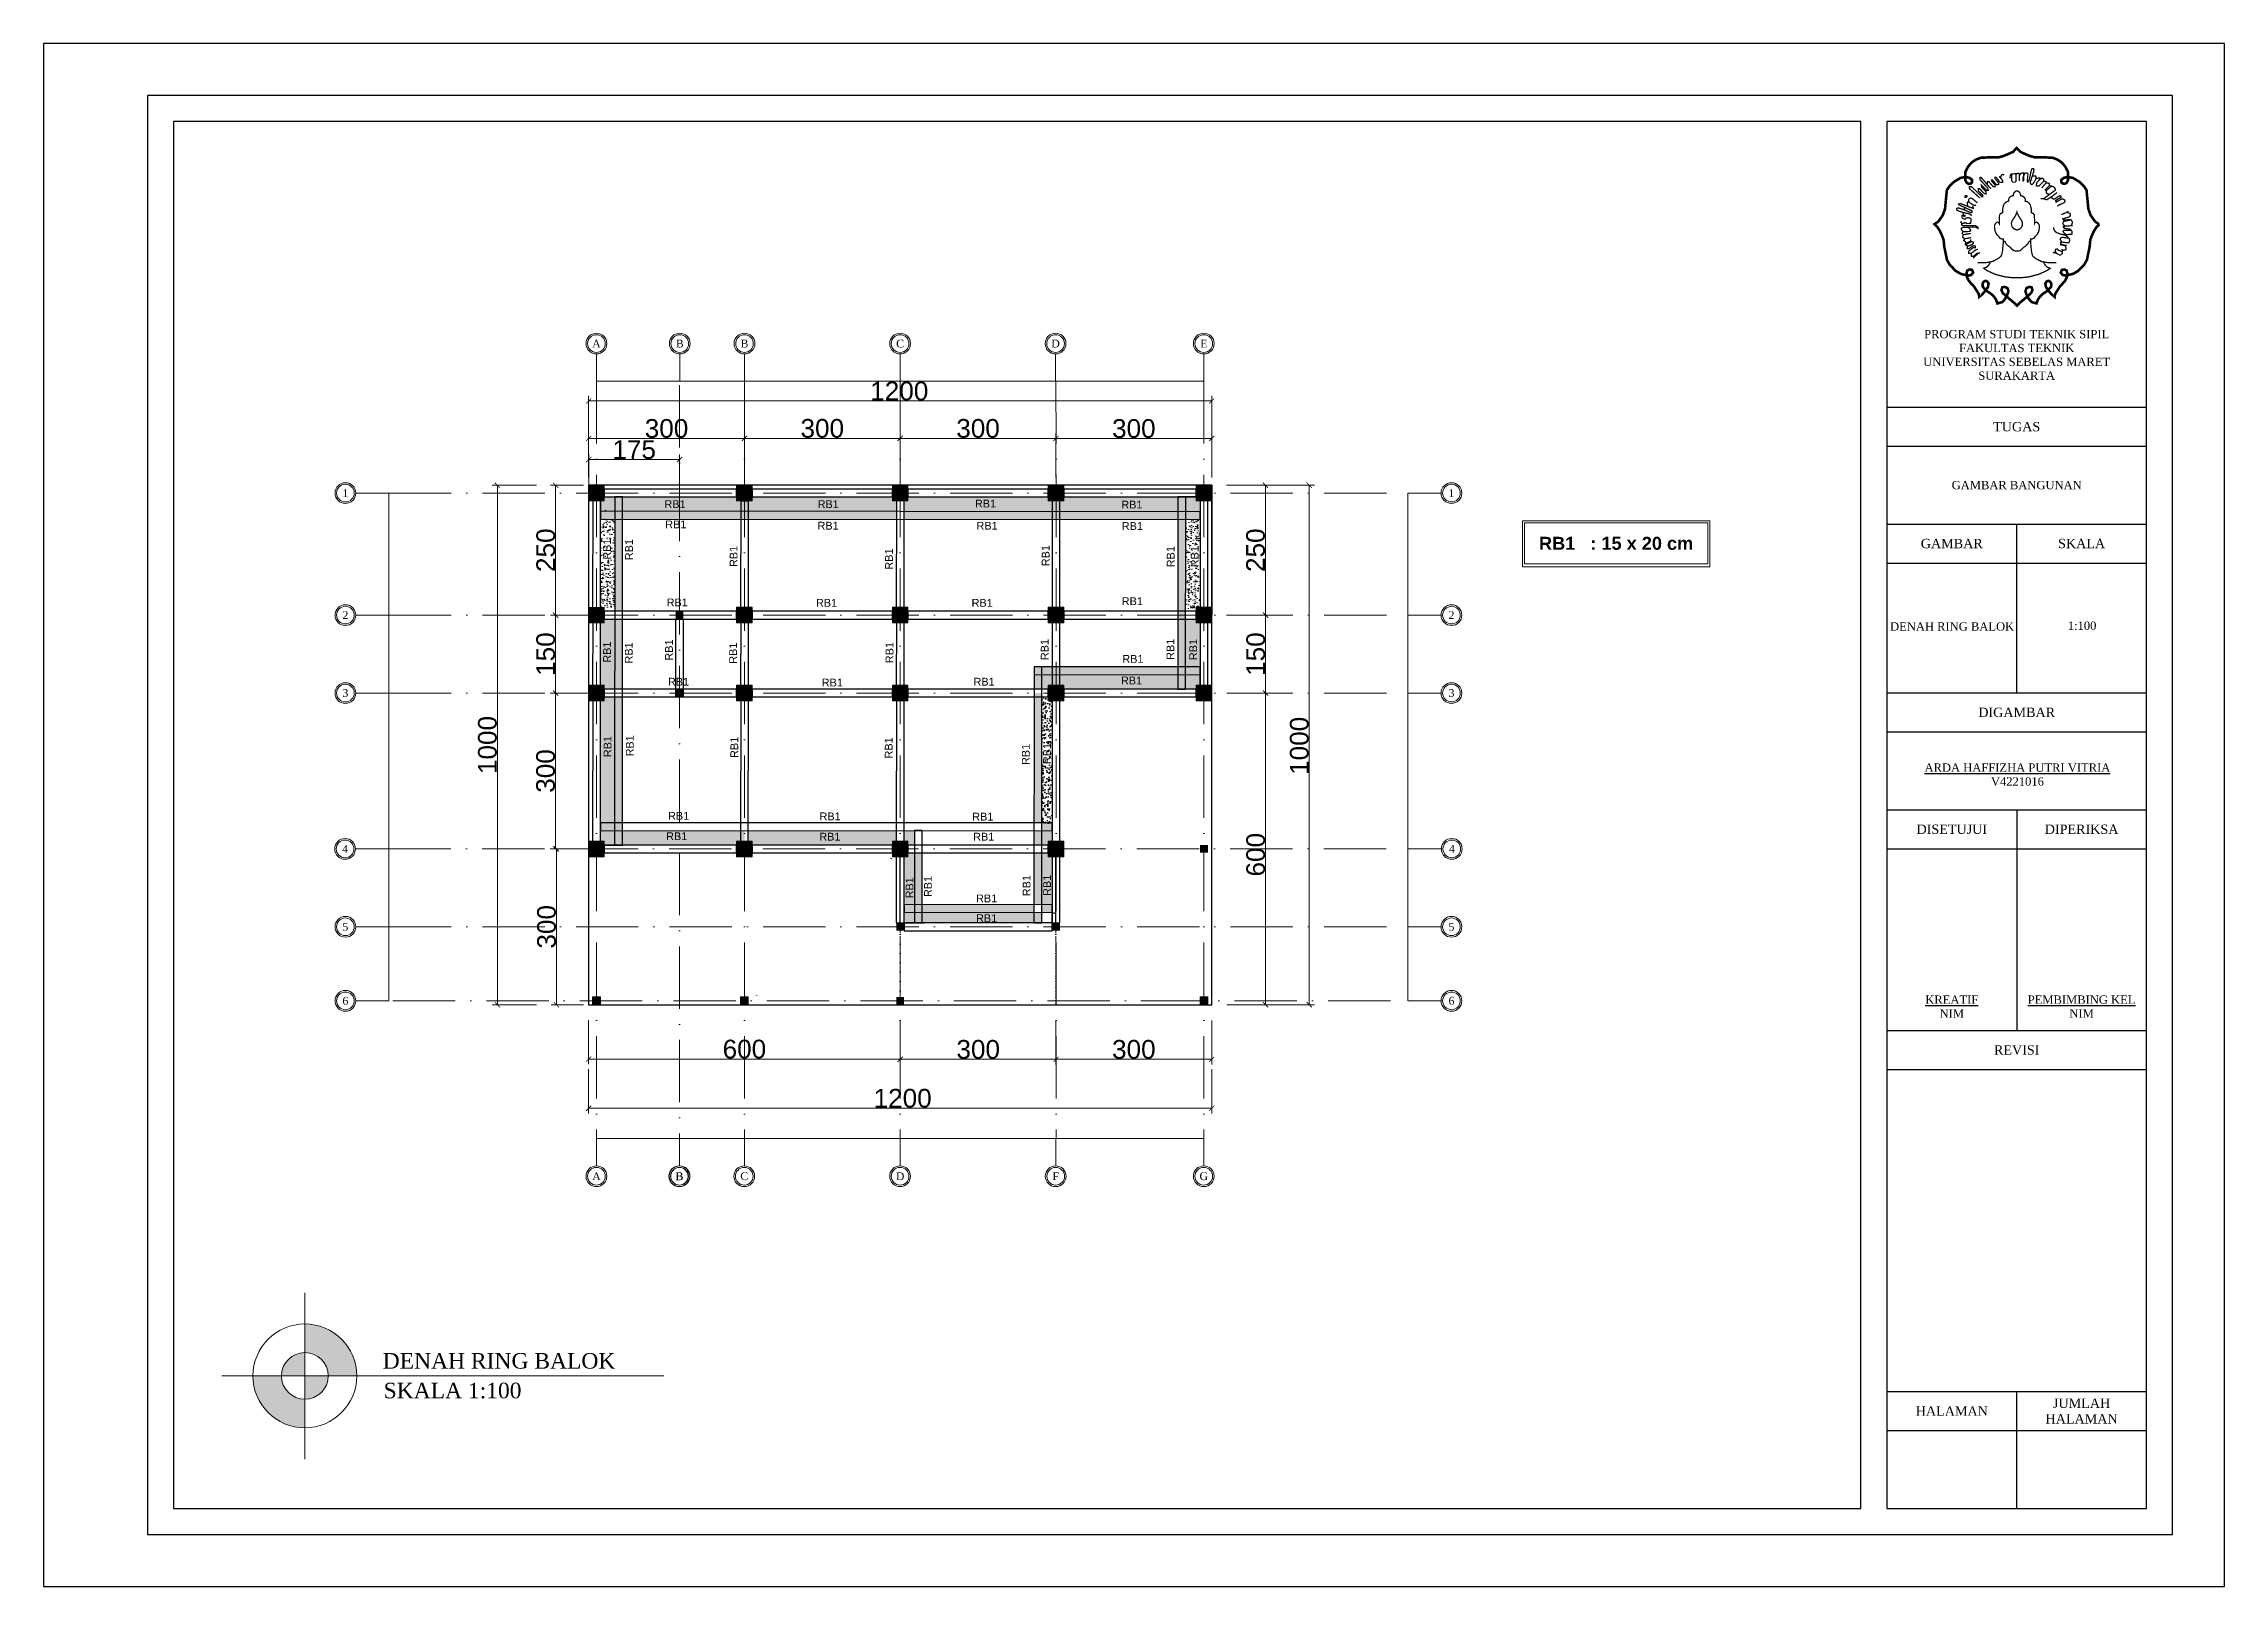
# Model space of a CAD drawing. Header units: millimetres. Extents: x -12161372 to 46643, y -9506984 to 15358.
# Drawn here: x 15865 to 20065, y 866 to 3836 of the extents above; entities that cross this region are included whole.
import ezdxf

# ---------------------------------------------------------------- set-up
doc = ezdxf.new("R2010")
doc.units = ezdxf.units.MM
doc.linetypes.add('ACAD_ISO10W100', pattern=[18, 12, -3, 0, -3])
for name, color, linetype, lineweight in [('as', 7, 'Continuous', 0), ('dimensi', 50, 'Continuous', 5), ('kolom', 150, 'Continuous', 13), ('teks', 255, 'Continuous', 5)]:
    doc.layers.add(name, color=color, linetype=linetype, lineweight=lineweight)
for name, color, linetype in [('balok', 7, 'Continuous'), ('lantai', 9, 'Continuous'), ('RING BALOK', 7, 'Continuous'), ('sloof', 7, 'Continuous')]:
    doc.layers.add(name, color=color, linetype=linetype)
doc.layers.add('lahan', color=253, linetype='Continuous', plot=False)
doc.styles.get("Standard").update_dxf_attribs({"font": 'arial.ttf'})
doc.styles.add('teks2', font='times.ttf', dxfattribs={"height": 15})
doc.dimstyles.new('ISO-25', dxfattribs={"dimtxt": 4.5, "dimasz": 10, "dimexe": 10, "dimexo": 10, "dimtad": 1, "dimtxsty": 'Standard', "dimblk": 'ARCHTICK', "dimcen": 2.5, "dimclrt": 256, "dimadec": 0, "dimazin": 0, "dimtfac": 1, "dimtmove": 0, "dimatfit": 3, "dimfxl": 75, "dimfxlon": 1, "dimtfillclr": 256, "dimlwd": -1, "dimlwe": -1, "dimarcsym": 0})

msp = doc.modelspace()

# ---------------------------------------------------------------- texts
at = {"attachment_point": 5}
for s, insert, char_height, width in [('{\\fTimes New Roman|b0|i0|c0|p18;PROGRAM STUDI TEKNIK SIPIL\\PFAKULTAS TEKNIK\\PUNIVERSITAS SEBELAS MARET\\PSURAKARTA}', (19664.829, 3236.514), 16, 500), ('{\\fTimes New Roman|b0|i0|c0|p18;TUGAS}', (19664.829, 3098.364), 18, 500), ('{\\fTimes New Roman|b0|i0|c0|p18;GAMBAR BANGUNAN}', (19664.829, 2985.864), 16, 500), ('{\\fTimes New Roman|b0|i0|c0|p18;GAMBAR}', (19539.829, 2873.364), 18, 250), ('{\\fTimes New Roman|b0|i0|c0|p18;SKALA}', (19789.829, 2873.364), 18, 250), ('{\\fTimes New Roman|b0|i0|c0|p18;DENAH RING BALOK}', (19540.429, 2713.715), 16, 250), ('{\\fTimes New Roman|b0|i0|c0|p18;1:100}', (19790.82, 2715.16), 16, 250), ('{\\fTimes New Roman|b0|i0|c0|p18;DIGAMBAR}', (19664.829, 2548.364), 18, 500), ('{\\fTimes New Roman|b0|i0|c0|p18;\\LARDA HAFFIZHA PUTRI VITRIA\\l\\PV4221016}', (19666.228, 2428.632), 16, 500), ('{\\fTimes New Roman|b0|i0|c0|p18;DISETUJUI}', (19539.829, 2323.364), 18, 250), ('{\\fTimes New Roman|b0|i0|c0|p18;DIPERIKSA}', (19789.829, 2323.364), 18, 250), ('{\\fTimes New Roman|b0|i0|c0|p18;\\LKREATIF\\l\\PNIM}', (19539.829, 1982.079), 16, 250), ('{\\fTimes New Roman|b0|i0|c0|p18;\\LPEMBIMBING KEL\\l\\PNIM}', (19789.829, 1982.079), 16, 250), ('{\\fTimes New Roman|b0|i0|c0|p18;REVISI}', (19664.829, 1898.364), 18, 500), ('{\\fTimes New Roman|b0|i0|c0|p18;JUMLAH\\PHALAMAN}', (19789.829, 1203.364), 18, 250), ('{\\fTimes New Roman|b0|i0|c0|p18;HALAMAN}', (19539.829, 1203.364), 18, 250)]:
    msp.add_mtext(s, dxfattribs=dict(at, insert=insert, char_height=char_height, width=width))
at = {"color": 0, "lineweight": 13, "char_height": 30}
for s, insert, width, attachment_point in [('{\\fTimes New Roman|b0|i0|c0|p18;DENAH RING BALOK}', (16517.93, 1299.812), 736.49889, 4), ('{\\fTimes New Roman|b0|i0|c0|p18;SKALA 1:100}', (16519.652, 1257.92), 291.31255, 1)]:
    msp.add_mtext(s, dxfattribs=dict(at, insert=insert, width=width, attachment_point=attachment_point))
at = {"layer": 'sloof', "ltscale": 10, "insert": (18744.805, 2886.407), "char_height": 25, "attachment_point": 1}
msp.add_mtext_dynamic_manual_height_columns('{\\fArial|b1|i0|c0|p34;RB1   : 15 x 20 cm}', width=300.98988, gutter_width=100, heights=[0], dxfattribs=at)
at = {"layer": 'teks', "char_height": 15, "attachment_point": 5, "style": 'teks2'}
for s, insert in [('A', (16929.536, 3258.38)), ('B', (17090.02, 3258.38)), ('B', (17214.674, 3258.38)), ('C', (17514.393, 3258.38)), ('D', (17813.818, 3258.38)), ('E', (18099.251, 3258.38)), ('1', (16446.053, 2970.596)), ('1', (18576.272, 2970.596)), ('2', (16446.053, 2735.596)), ('2', (18576.272, 2735.596)), ('3', (16446.053, 2585.596)), ('3', (18576.272, 2585.596)), ('4', (16445.428, 2285.596)), ('4', (18576.897, 2285.596)), ('5', (16446.053, 2135.596)), ('5', (18576.272, 2135.598)), ('6', (16446.053, 1993.096)), ('6', (18576.272, 1993.096)), ('A', (16929.536, 1655.4)), ('B', (17089.191, 1655.279)), ('B', (17089.671, 1655.4)), ('C', (17214.185, 1655.4)), ('D', (17514.35, 1655.4)), ('F', (17814.025, 1655.4)), ('G', (18099.164, 1655.4))]:
    msp.add_mtext_dynamic_manual_height_columns(s, width=35.65071, gutter_width=15, heights=[0], dxfattribs=dict(at, insert=insert))
at = {"layer": 'teks', "ltscale": 10, "char_height": 15, "attachment_point": 1}
for insert in [(17060.481, 2956.835), (17355.507, 2956.835), (17658.522, 2957.865), (17940.445, 2955.95), (17062.004, 2917.81), (17355.284, 2915.276), (17661.462, 2915.237), (17941.26, 2914.718), (17064.711, 2767.614), (17352.338, 2766.816), (17652.054, 2766.792), (17941.217, 2769.967), (17942.386, 2658.858), (17067.281, 2614.947), (17363.405, 2613.36), (17655.746, 2614.947), (17939.679, 2617.267), (17067.419, 2356.716), (17359.17, 2355.7), (17653.325, 2355.205), (17063.733, 2317.475), (17358.769, 2316.618), (17655.082, 2316.618), (17660.644, 2197.807), (17660.644, 2159.72)]:
    msp.add_mtext_dynamic_manual_height_columns('RB1', width=15, gutter_width=17.23, heights=[10.879], dxfattribs=dict(at, insert=insert))
at = {"layer": 'teks', "ltscale": 10, "char_height": 15, "attachment_point": 1, "rotation": 90}
for insert in [(16942.486, 2842.396), (16984.817, 2841.39), (17186.092, 2828.273), (17485.432, 2823.239), (17787.127, 2829.741), (18028.009, 2827.728), (18074.371, 2827.728), (17785.333, 2649.002), (18027.43, 2649.506), (18071.311, 2649.002), (16942.448, 2644.045), (16984.31, 2642.534), (17061.656, 2648.073), (17185.226, 2642.028), (17486.436, 2643.009), (16943.415, 2462.203), (16986.286, 2463.715), (17187.53, 2460.692), (17484.91, 2459.685), (17748.923, 2447.139), (17789.777, 2448.65), (17524.984, 2190.372), (17560.422, 2192.901), (17750.401, 2194.464), (17789.952, 2195.096)]:
    msp.add_mtext_dynamic_manual_height_columns('RB1', width=15, gutter_width=17.23, heights=[10.879], dxfattribs=dict(at, insert=insert))

# ---------------------------------------------------------------- blocks, each defined once
blk = doc.blocks.new('_ArchTick')
at = {"color": 0, "linetype": 'ByBlock', "const_width": 0.15}
blk.add_lwpolyline([(-0.5, -0.5), (0.5, 0.5)], dxfattribs=at)
blk = doc.blocks.new('*D257')
at = {"layer": 'Defpoints', "color": 0, "ltscale": 10, "transparency": 16777216}
for p in [(18114.5, 2985.6), (18114.5, 1985.6), (18302.3, 1985.6)]:
    blk.add_point(p, dxfattribs=at)
at = {"layer": 'dimensi', "color": 0, "ltscale": 10, "transparency": 16777216}
for p, q in [((18227.3, 2985.6), (18312.3, 2985.6)), ((18302.3, 2985.6), (18302.3, 1985.6)), ((18227.3, 1985.6), (18312.3, 1985.6))]:
    blk.add_line(p, q, dxfattribs=at)
at = {"layer": 'dimensi', "color": 0, "ltscale": 10, "transparency": 16777216, "xscale": 10, "yscale": 10, "zscale": 10}
for p, rotation in [((18302.3, 2985.6), 90), ((18302.3, 1985.6), 270)]:
    blk.add_blockref('_ArchTick', p, dxfattribs=dict(at, rotation=rotation))
at = {"layer": 'dimensi', "ltscale": 10, "transparency": 16777216, "insert": (18283.3, 2484), "char_height": 4.5, "attachment_point": 5, "rotation": 90}
blk.add_mtext('{\\H8x;1000}', dxfattribs=at)
blk = doc.blocks.new('*D258')
at = {"layer": 'Defpoints', "color": 0, "ltscale": 10, "transparency": 16777216}
for p in [(18114.5, 2585.6), (18107, 1985.6), (18218.3, 1985.6)]:
    blk.add_point(p, dxfattribs=at)
at = {"layer": 'dimensi', "color": 0, "ltscale": 10, "transparency": 16777216}
for p, q in [((18143.3, 2585.6), (18228.3, 2585.6)), ((18218.3, 2585.6), (18218.3, 1985.6)), ((18143.3, 1985.6), (18228.3, 1985.6))]:
    blk.add_line(p, q, dxfattribs=at)
at = {"layer": 'dimensi', "color": 0, "ltscale": 10, "transparency": 16777216, "xscale": 10, "yscale": 10, "zscale": 10}
for p, rotation in [((18218.3, 2585.6), 90), ((18218.3, 1985.6), 270)]:
    blk.add_blockref('_ArchTick', p, dxfattribs=dict(at, rotation=rotation))
at = {"layer": 'dimensi', "ltscale": 10, "transparency": 16777216, "insert": (18199.3, 2274.4), "char_height": 4.5, "attachment_point": 5, "rotation": 90}
blk.add_mtext('{\\H8x;600}', dxfattribs=at)
blk = doc.blocks.new('*D259')
at = {"layer": 'Defpoints', "color": 0, "ltscale": 10, "transparency": 16777216}
for p in [(17214.5, 3075.8), (16914.5, 2985.6), (17214.5, 2985.6)]:
    blk.add_point(p, dxfattribs=at)
at = {"layer": 'dimensi', "color": 0, "ltscale": 10, "transparency": 16777216}
for p, q in [((16914.5, 3000.8), (16914.5, 3085.8)), ((16914.5, 3075.8), (17214.5, 3075.8)), ((17214.5, 3000.8), (17214.5, 3085.8))]:
    blk.add_line(p, q, dxfattribs=at)
at = {"layer": 'dimensi', "color": 0, "ltscale": 10, "transparency": 16777216, "xscale": 10, "yscale": 10, "zscale": 10, "rotation": 180}
blk.add_blockref('_ArchTick', (16914.5, 3075.8), dxfattribs=at)
at = {"layer": 'dimensi', "color": 0, "ltscale": 10, "transparency": 16777216, "xscale": 10, "yscale": 10, "zscale": 10}
blk.add_blockref('_ArchTick', (17214.5, 3075.8), dxfattribs=at)
at = {"layer": 'dimensi', "ltscale": 10, "transparency": 16777216, "insert": (17064.5, 3094.8), "char_height": 4.5, "attachment_point": 5}
blk.add_mtext('{\\H8x;300}', dxfattribs=at)
blk = doc.blocks.new('*D260')
at = {"layer": 'Defpoints', "color": 0, "ltscale": 10, "transparency": 16777216}
for p in [(17514.5, 3076), (17214.5, 2985.6), (17514.5, 2985.6)]:
    blk.add_point(p, dxfattribs=at)
at = {"layer": 'dimensi', "color": 0, "ltscale": 10, "transparency": 16777216}
for p, q in [((17214.5, 3001), (17214.5, 3086)), ((17214.5, 3076), (17514.5, 3076)), ((17514.5, 3001), (17514.5, 3086))]:
    blk.add_line(p, q, dxfattribs=at)
at = {"layer": 'dimensi', "color": 0, "ltscale": 10, "transparency": 16777216, "xscale": 10, "yscale": 10, "zscale": 10, "rotation": 180}
blk.add_blockref('_ArchTick', (17214.5, 3076), dxfattribs=at)
at = {"layer": 'dimensi', "color": 0, "ltscale": 10, "transparency": 16777216, "xscale": 10, "yscale": 10, "zscale": 10}
blk.add_blockref('_ArchTick', (17514.5, 3076), dxfattribs=at)
at = {"layer": 'dimensi', "ltscale": 10, "transparency": 16777216, "insert": (17364.5, 3095), "char_height": 4.5, "attachment_point": 5}
blk.add_mtext('{\\H8x;300}', dxfattribs=at)
blk = doc.blocks.new('*D261')
at = {"layer": 'Defpoints', "color": 0, "ltscale": 10, "transparency": 16777216}
for p in [(17814.5, 3075.9), (17514.5, 2985.6), (17814.5, 2985.6)]:
    blk.add_point(p, dxfattribs=at)
at = {"layer": 'dimensi', "color": 0, "ltscale": 10, "transparency": 16777216}
for p, q in [((17514.5, 3000.9), (17514.5, 3085.9)), ((17514.5, 3075.9), (17814.5, 3075.9)), ((17814.5, 3000.9), (17814.5, 3085.9))]:
    blk.add_line(p, q, dxfattribs=at)
at = {"layer": 'dimensi', "color": 0, "ltscale": 10, "transparency": 16777216, "xscale": 10, "yscale": 10, "zscale": 10, "rotation": 180}
blk.add_blockref('_ArchTick', (17514.5, 3075.9), dxfattribs=at)
at = {"layer": 'dimensi', "color": 0, "ltscale": 10, "transparency": 16777216, "xscale": 10, "yscale": 10, "zscale": 10}
blk.add_blockref('_ArchTick', (17814.5, 3075.9), dxfattribs=at)
at = {"layer": 'dimensi', "ltscale": 10, "transparency": 16777216, "insert": (17664.5, 3094.9), "char_height": 4.5, "attachment_point": 5}
blk.add_mtext('{\\H8x;300}', dxfattribs=at)
blk = doc.blocks.new('*D262')
at = {"layer": 'Defpoints', "color": 0, "ltscale": 10, "transparency": 16777216}
for p in [(18114.5, 3075.7), (17814.5, 2986.2), (18114.5, 2985.6)]:
    blk.add_point(p, dxfattribs=at)
at = {"layer": 'dimensi', "color": 0, "ltscale": 10, "transparency": 16777216}
for p, q in [((17814.5, 3000.7), (17814.5, 3085.7)), ((17814.5, 3075.7), (18114.5, 3075.7)), ((18114.5, 3000.7), (18114.5, 3085.7))]:
    blk.add_line(p, q, dxfattribs=at)
at = {"layer": 'dimensi', "color": 0, "ltscale": 10, "transparency": 16777216, "xscale": 10, "yscale": 10, "zscale": 10, "rotation": 180}
blk.add_blockref('_ArchTick', (17814.5, 3075.7), dxfattribs=at)
at = {"layer": 'dimensi', "color": 0, "ltscale": 10, "transparency": 16777216, "xscale": 10, "yscale": 10, "zscale": 10}
blk.add_blockref('_ArchTick', (18114.5, 3075.7), dxfattribs=at)
at = {"layer": 'dimensi', "ltscale": 10, "transparency": 16777216, "insert": (17964.5, 3094.7), "char_height": 4.5, "attachment_point": 5}
blk.add_mtext('{\\H8x;300}', dxfattribs=at)
blk = doc.blocks.new('*D263')
at = {"layer": 'Defpoints', "color": 0, "ltscale": 10, "transparency": 16777216}
for p in [(18114.5, 3147.9), (16914.5, 2985.6), (18114.5, 2985.6)]:
    blk.add_point(p, dxfattribs=at)
at = {"layer": 'dimensi', "color": 0, "ltscale": 10, "transparency": 16777216}
for p, q in [((16914.5, 3072.9), (16914.5, 3157.9)), ((18114.5, 3072.9), (18114.5, 3157.9)), ((16914.5, 3147.9), (18114.5, 3147.9))]:
    blk.add_line(p, q, dxfattribs=at)
at = {"layer": 'dimensi', "color": 0, "ltscale": 10, "transparency": 16777216, "xscale": 10, "yscale": 10, "zscale": 10, "rotation": 180}
blk.add_blockref('_ArchTick', (16914.5, 3147.9), dxfattribs=at)
at = {"layer": 'dimensi', "color": 0, "ltscale": 10, "transparency": 16777216, "xscale": 10, "yscale": 10, "zscale": 10}
blk.add_blockref('_ArchTick', (18114.5, 3147.9), dxfattribs=at)
at = {"layer": 'dimensi', "ltscale": 10, "transparency": 16777216, "insert": (17512.8, 3166.9), "char_height": 4.5, "attachment_point": 5}
blk.add_mtext('{\\H8x;1200}', dxfattribs=at)
blk = doc.blocks.new('*D254')
at = {"layer": 'Defpoints', "color": 0, "ltscale": 10, "transparency": 16777216}
for p in [(16914.5, 2985.6), (16851, 2735.6), (16914.5, 2735.6)]:
    blk.add_point(p, dxfattribs=at)
at = {"layer": 'dimensi', "color": 0, "ltscale": 10, "transparency": 16777216}
for p, q in [((16904.5, 2985.6), (16841, 2985.6)), ((16851, 2985.6), (16851, 2735.6)), ((16904.5, 2735.6), (16841, 2735.6))]:
    blk.add_line(p, q, dxfattribs=at)
at = {"layer": 'dimensi', "color": 0, "ltscale": 10, "transparency": 16777216, "xscale": 10, "yscale": 10, "zscale": 10}
for p, rotation in [((16851, 2985.6), 90), ((16851, 2735.6), 270)]:
    blk.add_blockref('_ArchTick', p, dxfattribs=dict(at, rotation=rotation))
at = {"layer": 'dimensi', "ltscale": 10, "transparency": 16777216, "insert": (16832, 2860.6), "char_height": 4.5, "attachment_point": 5, "rotation": 90}
blk.add_mtext('{\\H8x;250}', dxfattribs=at)
blk = doc.blocks.new('*D264')
at = {"layer": 'Defpoints', "color": 0, "ltscale": 10, "transparency": 16777216}
for p in [(16914.5, 1985.6), (18114.5, 1985.6), (18114.5, 1786.4)]:
    blk.add_point(p, dxfattribs=at)
at = {"layer": 'dimensi', "color": 0, "ltscale": 10, "transparency": 16777216}
for p, q in [((16914.5, 1861.4), (16914.5, 1776.4)), ((18114.5, 1861.4), (18114.5, 1776.4)), ((16914.5, 1786.4), (18114.5, 1786.4))]:
    blk.add_line(p, q, dxfattribs=at)
at = {"layer": 'dimensi', "color": 0, "ltscale": 10, "transparency": 16777216, "xscale": 10, "yscale": 10, "zscale": 10, "rotation": 180}
blk.add_blockref('_ArchTick', (16914.5, 1786.4), dxfattribs=at)
at = {"layer": 'dimensi', "color": 0, "ltscale": 10, "transparency": 16777216, "xscale": 10, "yscale": 10, "zscale": 10}
blk.add_blockref('_ArchTick', (18114.5, 1786.4), dxfattribs=at)
at = {"layer": 'dimensi', "ltscale": 10, "transparency": 16777216, "insert": (17519.3, 1805.4), "char_height": 4.5, "attachment_point": 5}
blk.add_mtext('{\\H8x;1200}', dxfattribs=at)
blk = doc.blocks.new('*D265')
at = {"layer": 'Defpoints', "color": 0, "ltscale": 10, "transparency": 16777216}
for p in [(16914.5, 1985.6), (17514.5, 1985), (16914.5, 1881)]:
    blk.add_point(p, dxfattribs=at)
at = {"layer": 'dimensi', "color": 0, "ltscale": 10, "transparency": 16777216}
for p, q in [((16914.5, 1956), (16914.5, 1871)), ((17514.5, 1956), (17514.5, 1871)), ((17514.5, 1881), (16914.5, 1881))]:
    blk.add_line(p, q, dxfattribs=at)
at = {"layer": 'dimensi', "color": 0, "ltscale": 10, "transparency": 16777216, "xscale": 10, "yscale": 10, "zscale": 10, "rotation": 180}
blk.add_blockref('_ArchTick', (16914.5, 1881), dxfattribs=at)
at = {"layer": 'dimensi', "color": 0, "ltscale": 10, "transparency": 16777216, "xscale": 10, "yscale": 10, "zscale": 10}
blk.add_blockref('_ArchTick', (17514.5, 1881), dxfattribs=at)
at = {"layer": 'dimensi', "ltscale": 10, "transparency": 16777216, "insert": (17214.5, 1900), "char_height": 4.5, "attachment_point": 5}
blk.add_mtext('{\\H8x;600}', dxfattribs=at)
blk = doc.blocks.new('*D266')
at = {"layer": 'Defpoints', "color": 0, "ltscale": 10, "transparency": 16777216}
for p in [(16914.5, 2735.6), (16850.9, 2585.6), (16914.5, 2585.6)]:
    blk.add_point(p, dxfattribs=at)
at = {"layer": 'dimensi', "color": 0, "ltscale": 10, "transparency": 16777216}
for p, q in [((16904.5, 2735.6), (16840.9, 2735.6)), ((16850.9, 2735.6), (16850.9, 2585.6)), ((16904.5, 2585.6), (16840.9, 2585.6))]:
    blk.add_line(p, q, dxfattribs=at)
at = {"layer": 'dimensi', "color": 0, "ltscale": 10, "transparency": 16777216, "xscale": 10, "yscale": 10, "zscale": 10}
for p, rotation in [((16850.9, 2735.6), 90), ((16850.9, 2585.6), 270)]:
    blk.add_blockref('_ArchTick', p, dxfattribs=dict(at, rotation=rotation))
at = {"layer": 'dimensi', "ltscale": 10, "transparency": 16777216, "insert": (16831.9, 2660.6), "char_height": 4.5, "attachment_point": 5, "rotation": 90}
blk.add_mtext('{\\H8x;150}', dxfattribs=at)
blk = doc.blocks.new('*D267')
at = {"layer": 'Defpoints', "color": 0, "ltscale": 10, "transparency": 16777216}
for p in [(16914.5, 2585.6), (16850.7, 2285.6), (16914.5, 2285.6)]:
    blk.add_point(p, dxfattribs=at)
at = {"layer": 'dimensi', "color": 0, "ltscale": 10, "transparency": 16777216}
for p, q in [((16904.5, 2585.6), (16840.7, 2585.6)), ((16850.7, 2585.6), (16850.7, 2285.6)), ((16904.5, 2285.6), (16840.7, 2285.6))]:
    blk.add_line(p, q, dxfattribs=at)
at = {"layer": 'dimensi', "color": 0, "ltscale": 10, "transparency": 16777216, "xscale": 10, "yscale": 10, "zscale": 10}
for p, rotation in [((16850.7, 2585.6), 90), ((16850.7, 2285.6), 270)]:
    blk.add_blockref('_ArchTick', p, dxfattribs=dict(at, rotation=rotation))
at = {"layer": 'dimensi', "ltscale": 10, "transparency": 16777216, "insert": (16831.7, 2435.6), "char_height": 4.5, "attachment_point": 5, "rotation": 90}
blk.add_mtext('{\\H8x;300}', dxfattribs=at)
blk = doc.blocks.new('*D268')
at = {"layer": 'Defpoints', "color": 0, "ltscale": 10, "transparency": 16777216}
for p in [(16914.5, 2285.6), (16852.6, 1985.6), (16914.5, 1985.6)]:
    blk.add_point(p, dxfattribs=at)
at = {"layer": 'dimensi', "color": 0, "ltscale": 10, "transparency": 16777216}
for p, q in [((16904.5, 2285.6), (16842.6, 2285.6)), ((16852.6, 2285.6), (16852.6, 1985.6)), ((16904.5, 1985.6), (16842.6, 1985.6))]:
    blk.add_line(p, q, dxfattribs=at)
at = {"layer": 'dimensi', "color": 0, "ltscale": 10, "transparency": 16777216, "xscale": 10, "yscale": 10, "zscale": 10}
for p, rotation in [((16852.6, 2285.6), 90), ((16852.6, 1985.6), 270)]:
    blk.add_blockref('_ArchTick', p, dxfattribs=dict(at, rotation=rotation))
at = {"layer": 'dimensi', "ltscale": 10, "transparency": 16777216, "insert": (16833.6, 2135.6), "char_height": 4.5, "attachment_point": 5, "rotation": 90}
blk.add_mtext('{\\H8x;300}', dxfattribs=at)
blk = doc.blocks.new('*D269')
at = {"layer": 'Defpoints', "color": 0, "ltscale": 10, "transparency": 16777216}
for p in [(18114.5, 2985.6), (18114.5, 2735.6), (18218.1, 2735.6)]:
    blk.add_point(p, dxfattribs=at)
at = {"layer": 'dimensi', "color": 0, "ltscale": 10, "transparency": 16777216}
for p, q in [((18143.1, 2985.6), (18228.1, 2985.6)), ((18218.1, 2985.6), (18218.1, 2735.6)), ((18143.1, 2735.6), (18228.1, 2735.6))]:
    blk.add_line(p, q, dxfattribs=at)
at = {"layer": 'dimensi', "color": 0, "ltscale": 10, "transparency": 16777216, "xscale": 10, "yscale": 10, "zscale": 10}
for p, rotation in [((18218.1, 2985.6), 90), ((18218.1, 2735.6), 270)]:
    blk.add_blockref('_ArchTick', p, dxfattribs=dict(at, rotation=rotation))
at = {"layer": 'dimensi', "ltscale": 10, "transparency": 16777216, "insert": (18199.1, 2860.6), "char_height": 4.5, "attachment_point": 5, "rotation": 90}
blk.add_mtext('{\\H8x;250}', dxfattribs=at)
blk = doc.blocks.new('*D270')
at = {"layer": 'Defpoints', "color": 0, "ltscale": 10, "transparency": 16777216}
for p in [(18114.5, 2735.6), (18114.5, 2585.6), (18218.4, 2585.6)]:
    blk.add_point(p, dxfattribs=at)
at = {"layer": 'dimensi', "color": 0, "ltscale": 10, "transparency": 16777216}
for p, q in [((18143.4, 2735.6), (18228.4, 2735.6)), ((18218.4, 2735.6), (18218.4, 2585.6)), ((18143.4, 2585.6), (18228.4, 2585.6))]:
    blk.add_line(p, q, dxfattribs=at)
at = {"layer": 'dimensi', "color": 0, "ltscale": 10, "transparency": 16777216, "xscale": 10, "yscale": 10, "zscale": 10}
for p, rotation in [((18218.4, 2735.6), 90), ((18218.4, 2585.6), 270)]:
    blk.add_blockref('_ArchTick', p, dxfattribs=dict(at, rotation=rotation))
at = {"layer": 'dimensi', "ltscale": 10, "transparency": 16777216, "insert": (18199.4, 2660.6), "char_height": 4.5, "attachment_point": 5, "rotation": 90}
blk.add_mtext('{\\H8x;150}', dxfattribs=at)
blk = doc.blocks.new('*D271')
at = {"layer": 'Defpoints', "color": 0, "ltscale": 10, "transparency": 16777216}
for p in [(16914.5, 2985.6), (16738.8, 1985.6), (16922, 1985.6)]:
    blk.add_point(p, dxfattribs=at)
at = {"layer": 'dimensi', "color": 0, "ltscale": 10, "transparency": 16777216}
for p, q in [((16813.8, 2985.6), (16728.8, 2985.6)), ((16738.8, 2985.6), (16738.8, 1985.6)), ((16813.8, 1985.6), (16728.8, 1985.6))]:
    blk.add_line(p, q, dxfattribs=at)
at = {"layer": 'dimensi', "color": 0, "ltscale": 10, "transparency": 16777216, "xscale": 10, "yscale": 10, "zscale": 10}
for p, rotation in [((16738.8, 2985.6), 90), ((16738.8, 1985.6), 270)]:
    blk.add_blockref('_ArchTick', p, dxfattribs=dict(at, rotation=rotation))
at = {"layer": 'dimensi', "ltscale": 10, "transparency": 16777216, "insert": (16719.7, 2485.6), "char_height": 4.5, "attachment_point": 5, "rotation": 90}
blk.add_mtext('{\\H8x;1000}', dxfattribs=at)
blk = doc.blocks.new('*D255')
at = {"layer": 'Defpoints', "color": 0, "ltscale": 10, "transparency": 16777216}
for p in [(17814.5, 1985), (18114.5, 1985), (17814.5, 1880.5)]:
    blk.add_point(p, dxfattribs=at)
at = {"layer": 'dimensi', "color": 0, "ltscale": 10, "transparency": 16777216}
for p, q in [((17814.5, 1955.5), (17814.5, 1870.5)), ((18114.5, 1955.5), (18114.5, 1870.5)), ((18114.5, 1880.5), (17814.5, 1880.5))]:
    blk.add_line(p, q, dxfattribs=at)
at = {"layer": 'dimensi', "color": 0, "ltscale": 10, "transparency": 16777216, "xscale": 10, "yscale": 10, "zscale": 10, "rotation": 180}
blk.add_blockref('_ArchTick', (17814.5, 1880.5), dxfattribs=at)
at = {"layer": 'dimensi', "color": 0, "ltscale": 10, "transparency": 16777216, "xscale": 10, "yscale": 10, "zscale": 10}
blk.add_blockref('_ArchTick', (18114.5, 1880.5), dxfattribs=at)
at = {"layer": 'dimensi', "ltscale": 10, "transparency": 16777216, "insert": (17964.5, 1899.5), "char_height": 4.5, "attachment_point": 5}
blk.add_mtext('{\\H8x;300}', dxfattribs=at)
blk = doc.blocks.new('*D256')
at = {"layer": 'Defpoints', "color": 0, "ltscale": 10, "transparency": 16777216}
for p in [(17514.5, 1985), (17814.5, 1985), (17514.5, 1880.5)]:
    blk.add_point(p, dxfattribs=at)
at = {"layer": 'dimensi', "color": 0, "ltscale": 10, "transparency": 16777216}
for p, q in [((17514.5, 1955.5), (17514.5, 1870.5)), ((17814.5, 1955.5), (17814.5, 1870.5)), ((17814.5, 1880.5), (17514.5, 1880.5))]:
    blk.add_line(p, q, dxfattribs=at)
at = {"layer": 'dimensi', "color": 0, "ltscale": 10, "transparency": 16777216, "xscale": 10, "yscale": 10, "zscale": 10, "rotation": 180}
blk.add_blockref('_ArchTick', (17514.5, 1880.5), dxfattribs=at)
at = {"layer": 'dimensi', "color": 0, "ltscale": 10, "transparency": 16777216, "xscale": 10, "yscale": 10, "zscale": 10}
blk.add_blockref('_ArchTick', (17814.5, 1880.5), dxfattribs=at)
at = {"layer": 'dimensi', "ltscale": 10, "transparency": 16777216, "insert": (17664.8, 1899.5), "char_height": 4.5, "attachment_point": 5}
blk.add_mtext('{\\H8x;300}', dxfattribs=at)
blk = doc.blocks.new('*D253')
at = {"layer": 'Defpoints', "color": 0, "ltscale": 10, "transparency": 16777216}
for p in [(17089.7, 3035.1), (17089.7, 2735), (16914.7, 2564.1)]:
    blk.add_point(p, dxfattribs=at)
at = {"layer": 'dimensi', "color": 0, "ltscale": 10, "transparency": 16777216}
for p, q in [((16914.7, 2960.1), (16914.7, 3045.1)), ((16914.7, 3035.1), (17089.7, 3035.1)), ((17089.7, 2960.1), (17089.7, 3045.1))]:
    blk.add_line(p, q, dxfattribs=at)
at = {"layer": 'dimensi', "color": 0, "ltscale": 10, "transparency": 16777216, "xscale": 10, "yscale": 10, "zscale": 10, "rotation": 180}
blk.add_blockref('_ArchTick', (16914.7, 3035.1), dxfattribs=at)
at = {"layer": 'dimensi', "color": 0, "ltscale": 10, "transparency": 16777216, "xscale": 10, "yscale": 10, "zscale": 10}
blk.add_blockref('_ArchTick', (17089.7, 3035.1), dxfattribs=at)
at = {"layer": 'dimensi', "ltscale": 10, "transparency": 16777216, "insert": (17002.2, 3054.2), "char_height": 4.5, "attachment_point": 5}
blk.add_mtext('{\\H8x;175}', dxfattribs=at)

# ---------------------------------------------------------------- dimensions: what is measured, and where the dimension line sits
at = {"layer": 'dimensi', "ltscale": 10}
for base, p1, p2, picture, middle in [((18114.536, 3147.858), (16914.536, 2985.596), (18114.536, 2985.596), '*D263', (17512.779, 3147.858)), ((18114.536, 1786.362), (16914.536, 1985.596), (18114.536, 1985.596), '*D264', (17519.281, 1786.362)), ((17514.536, 1880.464), (17814.536, 1984.971), (17514.536, 1984.971), '*D256', (17664.842, 1880.464))]:
    dim = msp.add_linear_dim(base=base, p1=p1, p2=p2, text='{\\H8x;<>}', dimstyle='ISO-25', dxfattribs=at)
    dim.commit()
    dim.dimension.update_dxf_attribs({"geometry": picture, "text_midpoint": middle, "dimtype": 160})
for base, p1, p2, picture, middle in [((17214.536, 3075.805), (16914.536, 2985.596), (17214.536, 2985.596), '*D259', (17064.536, 3094.823)), ((17514.536, 3075.981), (17214.536, 2985.596), (17514.536, 2985.596), '*D260', (17364.536, 3094.999)), ((17814.536, 3075.918), (17514.536, 2985.596), (17814.536, 2985.596), '*D261', (17664.536, 3094.936)), ((18114.536, 3075.671), (17814.536, 2986.221), (18114.536, 2985.596), '*D262', (17964.536, 3094.689)), ((17089.707, 3035.147), (16914.707, 2564.105), (17089.707, 2735.047), '*D253', (17002.207, 3054.153)), ((16914.536, 1881.038), (17514.536, 1984.971), (16914.536, 1985.596), '*D265', (17214.536, 1900.044)), ((17814.536, 1880.464), (18114.536, 1984.971), (17814.536, 1984.971), '*D255', (17964.536, 1899.482))]:
    dim = msp.add_linear_dim(base=base, p1=p1, p2=p2, text='{\\H8x;<>}', dimstyle='ISO-25', dxfattribs=at)
    dim.commit()
    dim.dimension.update_dxf_attribs({"geometry": picture, "text_midpoint": middle})
for base, p1, p2, picture, middle in [((16738.753, 1985.596), (16914.536, 2985.596), (16922.036, 1985.596), '*D271', (16719.747, 2485.596)), ((16850.962, 2735.596), (16914.536, 2985.596), (16914.536, 2735.596), '*D254', (16831.956, 2860.596)), ((18218.148, 2735.596), (18114.536, 2985.596), (18114.536, 2735.596), '*D269', (18199.143, 2860.596)), ((16850.89, 2585.596), (16914.536, 2735.596), (16914.536, 2585.596), '*D266', (16831.885, 2660.596)), ((16850.673, 2285.596), (16914.536, 2585.596), (16914.536, 2285.596), '*D267', (16831.656, 2435.596)), ((16852.586, 1985.596), (16914.536, 2285.596), (16914.536, 1985.596), '*D268', (16833.568, 2135.596))]:
    dim = msp.add_linear_dim(base=base, p1=p1, p2=p2, angle=90, text='{\\H8x;<>}', dimstyle='ISO-25', dxfattribs=at)
    dim.commit()
    dim.dimension.update_dxf_attribs({"geometry": picture, "text_midpoint": middle})
for base, p1, p2, picture, middle in [((18302.342, 1985.596), (18114.536, 2985.596), (18114.536, 1985.596), '*D257', (18302.342, 2484.02)), ((18218.402, 2585.596), (18114.536, 2735.596), (18114.536, 2585.596), '*D270', (18218.402, 2660.596)), ((18218.259, 1985.596), (18114.536, 2585.596), (18107.036, 1985.596), '*D258', (18218.259, 2274.375))]:
    dim = msp.add_linear_dim(base=base, p1=p1, p2=p2, angle=90, text='{\\H8x;<>}', dimstyle='ISO-25', dxfattribs=at)
    dim.commit()
    dim.dimension.update_dxf_attribs({"geometry": picture, "text_midpoint": middle, "dimtype": 160})

# ---------------------------------------------------------------- hatches: boundary and pattern name
at = {"lineweight": 13}
h = msp.add_hatch(color=7, dxfattribs=at)
h.paths.add_polyline_path([(16367.959, 1271.036), (16367.959, 1316.036, 0.41421356), (16322.959, 1271.036)])
h.paths.add_polyline_path([(16412.959, 1271.036), (16367.959, 1271.036), (16367.959, 1226.036, 0.41421356)])
h.paths.add_polyline_path([(16412.959, 1271.036), (16467.959, 1271.036, 0.41421356), (16367.959, 1371.036), (16367.959, 1316.036, -0.41421356)])
h.paths.add_polyline_path([(16322.959, 1271.036), (16267.959, 1271.036, 0.41421356), (16367.959, 1171.036), (16367.959, 1226.036, -0.41421356)])
at = {"layer": 'as', "ltscale": 10}
h = msp.add_hatch(dxfattribs=at)
h.set_pattern_fill('AR-CONC', color=256, scale=0.09)
h.paths.add_polyline_path([(16964.789, 2920.572), (16937.26, 2920.596), (16937.036, 2750.596), (16944.536, 2750.596), (16964.72, 2750.002)])
h.paths.add_polyline_path([(16965.738, 2836.999), (16965.738, 2885.263), (16934.828, 2885.263), (16934.828, 2836.999)], flags=9)
h = msp.add_hatch(dxfattribs=at)
h.set_pattern_fill('AR-CONC', color=256, scale=0.09)
h.paths.add_polyline_path([(18092.258, 2919.604), (18064.504, 2919.628), (18064.375, 2743.096), (18084.536, 2743.096), (18084.536, 2750.988), (18092.036, 2750.988)])
h.paths.add_polyline_path([(18097.623, 2822.33), (18097.623, 2870.594), (18066.712, 2870.594), (18066.712, 2822.33)], flags=9)
h = msp.add_hatch(dxfattribs=at)
h.set_pattern_fill('AR-CONC', color=256, scale=0.09)
h.paths.add_polyline_path([(17787.367, 2578.096), (17772.367, 2578.096), (17772.182, 2335.006), (17787.182, 2334.996)])
h.paths.add_polyline_path([(17787.373, 2585.596), (17772.373, 2585.596), (17772.367, 2578.096), (17787.367, 2578.096)])
h.paths.add_polyline_path([(17787.4, 2621.326), (17772.4, 2621.343), (17772.379, 2593.096), (17787.379, 2593.096)])
h.paths.add_polyline_path([(17787.412, 2636.256), (17772.412, 2636.256), (17772.4, 2621.343), (17787.4, 2621.326)])
h.paths.add_polyline_path([(17787.17, 2319.996), (17772.17, 2320.006), (17772.15, 2293.096), (17787.15, 2293.096)])
h.paths.add_polyline_path([(17807.055, 2334.981), (17787.182, 2334.996), (17787.17, 2319.996), (17807.055, 2319.981)])
h.paths.add_polyline_path([(17807.055, 2319.981), (17787.17, 2319.996), (17787.15, 2293.096), (17799.536, 2293.096), (17799.536, 2300.596), (17807.036, 2300.596)])
h.paths.add_polyline_path([(17807.036, 2270.596), (17799.536, 2270.596), (17799.536, 2278.096), (17787.139, 2278.096), (17787.062, 2178.245), (17807.036, 2178.202)])
h.paths.add_polyline_path([(17787.139, 2278.096), (17772.139, 2278.096), (17772.062, 2178.277), (17787.062, 2178.245)])
h.paths.add_polyline_path([(17807.036, 2163.202), (17557.051, 2163.742), (17557.036, 2143.096), (17807.036, 2143.096)])
h.paths.add_polyline_path([(17807.036, 2163.202), (17787.051, 2163.245), (17787.036, 2143.202), (17807.036, 2143.202)], flags=17)
h.paths.add_polyline_path([(17772.062, 2178.277), (17557.063, 2178.742), (17557.051, 2163.742), (17772.051, 2163.277)])
h.paths.add_polyline_path([(17807.036, 2178.202), (17787.062, 2178.245), (17787.051, 2163.245), (17807.036, 2163.202)])
h.paths.add_polyline_path([(17557.051, 2163.742), (17542.051, 2163.774), (17542.036, 2143.096), (17557.036, 2143.096)])
h.paths.add_polyline_path([(17542.051, 2163.774), (17522.036, 2163.818), (17522.036, 2143.096), (17542.036, 2143.096)])
h.paths.add_polyline_path([(17542.063, 2178.774), (17522.036, 2178.818), (17522.036, 2163.818), (17542.051, 2163.774)])
h.paths.add_polyline_path([(17557.063, 2178.742), (17542.063, 2178.774), (17542.051, 2163.774), (17557.051, 2163.742)])
h.paths.add_polyline_path([(17557.138, 2278.096), (17542.138, 2278.096), (17542.063, 2178.774), (17557.063, 2178.742)])
h.paths.add_polyline_path([(17542.138, 2278.096), (17529.536, 2278.096), (17529.536, 2270.596), (17522.036, 2270.596), (17522.036, 2178.818), (17542.063, 2178.774)])
h.paths.add_polyline_path([(17542.169, 2320.169), (17522.055, 2320.183), (17522.036, 2300.596), (17529.536, 2300.596), (17529.536, 2293.096), (17542.149, 2293.096)])
h.paths.add_polyline_path([(17507.055, 2320.194), (17222.055, 2320.396), (17222.036, 2300.596), (17229.536, 2300.596), (17229.536, 2293.096), (17499.536, 2293.096), (17499.536, 2300.596), (17507.036, 2300.596)])
h.paths.add_polyline_path([(17207.055, 2320.406), (17089.683, 2320.489), (17089.683, 2293.096), (17199.536, 2293.096), (17199.536, 2300.596), (17207.036, 2300.596)])
h.paths.add_polyline_path([(17214.842, 2320.401), (17207.055, 2320.406), (17207.036, 2300.596), (17214.846, 2300.596)])
h.paths.add_polyline_path([(17089.683, 2320.489), (16979.547, 2320.567), (16979.536, 2293.096), (17089.683, 2293.096)])
h.paths.add_polyline_path([(16979.547, 2320.567), (16964.547, 2320.578), (16964.536, 2293.096), (16979.536, 2293.096)])
h.paths.add_polyline_path([(16964.547, 2320.578), (16937.056, 2320.597), (16937.036, 2300.596), (16944.536, 2300.596), (16944.536, 2293.096), (16964.536, 2293.096)])
h.paths.add_polyline_path([(16964.651, 2578.096), (16944.536, 2578.096), (16944.536, 2570.596), (16937.306, 2570.596), (16937.071, 2335.597), (16964.553, 2335.578)])
h.paths.add_polyline_path([(16964.553, 2335.578), (16937.071, 2335.597), (16937.056, 2320.597), (16964.547, 2320.578)])
h.paths.add_polyline_path([(16979.553, 2335.567), (16964.553, 2335.578), (16964.547, 2320.578), (16979.547, 2320.567)])
h.paths.add_polyline_path([(16979.651, 2578.096), (16964.651, 2578.096), (16964.553, 2335.578), (16979.553, 2335.567)])
h.paths.add_polyline_path([(17813.204, 2189.699), (17813.204, 2237.963), (17782.293, 2237.963), (17782.293, 2189.699)], flags=9)
h.paths.add_polyline_path([(17655.246, 2136.468), (17703.51, 2136.468), (17703.51, 2167.379), (17655.246, 2167.379)], flags=9)
h.paths.add_polyline_path([(17548.236, 2184.975), (17548.236, 2233.239), (17517.326, 2233.239), (17517.326, 2184.975)], flags=9)
h.paths.add_polyline_path([(17353.372, 2293.366), (17401.636, 2293.366), (17401.636, 2324.277), (17353.372, 2324.277)], flags=9)
h.paths.add_polyline_path([(17058.335, 2294.223), (17106.599, 2294.223), (17106.599, 2325.134), (17058.335, 2325.134)], flags=9)
h.paths.add_polyline_path([(16966.667, 2456.806), (16966.667, 2505.07), (16935.757, 2505.07), (16935.757, 2456.806)], flags=9)
at = {"layer": 'kolom'}
h = msp.add_hatch(color=256, dxfattribs=at)
h.dxf.hatch_style = 1
h.paths.add_polyline_path([(16944.536, 2955.596), (16944.536, 2985.596), (16914.536, 2985.596), (16914.536, 2955.596)])
h = msp.add_hatch(color=256, dxfattribs=at)
h.dxf.hatch_style = 1
h.paths.add_polyline_path([(17229.536, 2955.596), (17229.536, 2985.596), (17199.536, 2985.596), (17199.536, 2955.596)])
h = msp.add_hatch(color=256, dxfattribs=at)
h.dxf.hatch_style = 1
h.paths.add_polyline_path([(17529.536, 2955.596), (17529.536, 2985.596), (17499.536, 2985.596), (17499.536, 2955.596)])
h = msp.add_hatch(color=256, dxfattribs=at)
h.dxf.hatch_style = 1
h.paths.add_polyline_path([(17829.536, 2955.596), (17829.536, 2985.596), (17799.536, 2985.596), (17799.536, 2955.596)])
h = msp.add_hatch(color=256, dxfattribs=at)
h.dxf.hatch_style = 1
h.paths.add_polyline_path([(18114.536, 2955.596), (18114.536, 2985.596), (18084.536, 2985.596), (18084.536, 2955.596)])
h = msp.add_hatch(color=256, dxfattribs=at)
h.dxf.hatch_style = 1
h.paths.add_polyline_path([(16944.536, 2720.596), (16944.536, 2750.596), (16914.536, 2750.596), (16914.536, 2720.596)])
h = msp.add_hatch(color=256, dxfattribs=at)
h.dxf.hatch_style = 1
h.paths.add_polyline_path([(17096.993, 2743.094), (17081.993, 2743.094), (17081.993, 2728.094), (17096.993, 2728.094)])
h = msp.add_hatch(color=256, dxfattribs=at)
h.dxf.hatch_style = 1
h.paths.add_polyline_path([(17229.536, 2720.671), (17229.536, 2750.671), (17199.536, 2750.671), (17199.536, 2720.671)])
h = msp.add_hatch(color=256, dxfattribs=at)
h.dxf.hatch_style = 1
h.paths.add_polyline_path([(17529.536, 2720.663), (17529.536, 2750.663), (17499.536, 2750.663), (17499.536, 2720.663)])
h = msp.add_hatch(color=256, dxfattribs=at)
h.dxf.hatch_style = 1
h.paths.add_polyline_path([(17829.536, 2720.988), (17829.536, 2750.988), (17799.536, 2750.988), (17799.536, 2720.988)])
h = msp.add_hatch(color=256, dxfattribs=at)
h.dxf.hatch_style = 1
h.paths.add_polyline_path([(18114.536, 2720.988), (18114.536, 2750.988), (18084.536, 2750.988), (18084.536, 2720.988)])
h = msp.add_hatch(color=256, dxfattribs=at)
h.dxf.hatch_style = 1
h.paths.add_polyline_path([(16944.536, 2570.596), (16944.536, 2600.596), (16914.536, 2600.596), (16914.536, 2570.596)])
h = msp.add_hatch(color=256, dxfattribs=at)
h.dxf.hatch_style = 1
h.paths.add_polyline_path([(17097.06, 2593.088), (17082.06, 2593.088), (17082.06, 2578.088), (17097.06, 2578.088)])
h = msp.add_hatch(color=256, dxfattribs=at)
h.dxf.hatch_style = 1
h.paths.add_polyline_path([(17229.536, 2570.596), (17229.536, 2600.596), (17199.536, 2600.596), (17199.536, 2570.596)])
h = msp.add_hatch(color=256, dxfattribs=at)
h.dxf.hatch_style = 1
h.paths.add_polyline_path([(17529.536, 2570.596), (17529.536, 2600.596), (17499.536, 2600.596), (17499.536, 2570.596)])
h = msp.add_hatch(color=256, dxfattribs=at)
h.dxf.hatch_style = 1
h.paths.add_polyline_path([(17829.536, 2570.596), (17829.536, 2600.596), (17799.536, 2600.596), (17799.536, 2570.596)])
h = msp.add_hatch(color=256, dxfattribs=at)
h.dxf.hatch_style = 1
h.paths.add_polyline_path([(18114.536, 2570.596), (18114.536, 2600.596), (18084.536, 2600.596), (18084.536, 2570.596)])
h = msp.add_hatch(color=256, dxfattribs=at)
h.dxf.hatch_style = 1
h.paths.add_polyline_path([(16944.536, 2270.596), (16944.536, 2300.596), (16914.536, 2300.596), (16914.536, 2270.596)])
h = msp.add_hatch(color=256, dxfattribs=at)
h.dxf.hatch_style = 1
h.paths.add_polyline_path([(17229.536, 2270.596), (17229.536, 2300.596), (17199.536, 2300.596), (17199.536, 2270.596)])
h = msp.add_hatch(color=256, dxfattribs=at)
h.dxf.hatch_style = 1
h.paths.add_polyline_path([(17529.536, 2270.596), (17529.536, 2300.596), (17499.536, 2300.596), (17499.536, 2270.596)])
h = msp.add_hatch(color=256, dxfattribs=at)
h.dxf.hatch_style = 1
h.paths.add_polyline_path([(17529.536, 2300.596), (17499.536, 2300.596), (17499.536, 2270.596), (17529.536, 2270.596)])
h = msp.add_hatch(color=256, dxfattribs=at)
h.dxf.hatch_style = 1
h.paths.add_polyline_path([(17829.536, 2270.596), (17829.536, 2300.596), (17799.536, 2300.596), (17799.536, 2270.596)])
h = msp.add_hatch(color=256, dxfattribs=at)
h.dxf.hatch_style = 1
h.paths.add_polyline_path([(18107.04, 2293.096), (18092.04, 2293.096), (18092.04, 2278.096), (18107.04, 2278.096)])
h = msp.add_hatch(color=256, dxfattribs=at)
h.dxf.hatch_style = 1
h.paths.add_polyline_path([(17522.035, 2143.118), (17507.035, 2143.118), (17507.035, 2128.118), (17522.035, 2128.118)])
h = msp.add_hatch(color=256, dxfattribs=at)
h.dxf.hatch_style = 1
h.paths.add_polyline_path([(17522.036, 2143.096), (17507.036, 2143.096), (17507.036, 2128.096), (17522.036, 2128.096)])
h = msp.add_hatch(color=256, dxfattribs=at)
h.dxf.hatch_style = 1
h.paths.add_polyline_path([(17822.036, 2143.096), (17807.036, 2143.096), (17807.036, 2128.096), (17822.036, 2128.096)])
h = msp.add_hatch(color=256, dxfattribs=at)
h.dxf.hatch_style = 1
h.paths.add_polyline_path([(17822.045, 2143.205), (17807.045, 2143.205), (17807.045, 2128.205), (17822.045, 2128.205)])
h = msp.add_hatch(color=256, dxfattribs=at)
h.dxf.hatch_style = 1
h.paths.add_polyline_path([(16937.036, 2000.596), (16922.036, 2000.596), (16922.036, 1985.596), (16937.036, 1985.596)])
h = msp.add_hatch(color=256, dxfattribs=at)
h.dxf.hatch_style = 1
h.paths.add_polyline_path([(17222.036, 2000.596), (17207.036, 2000.596), (17207.036, 1985.596), (17222.036, 1985.596)])
h = msp.add_hatch(color=256, dxfattribs=at)
h.dxf.hatch_style = 1
h.paths.add_polyline_path([(17522.041, 2000.596), (17507.041, 2000.596), (17507.041, 1985.596), (17522.041, 1985.596)])
h = msp.add_hatch(color=256, dxfattribs=at)
h.dxf.hatch_style = 1
h.paths.add_polyline_path([(18107.036, 2000.596), (18092.036, 2000.596), (18092.036, 1985.596), (18107.036, 1985.596)])
at = {"layer": 'RING BALOK', "ltscale": 10}
h = msp.add_hatch(dxfattribs=at)
h.set_pattern_fill('AR-CONC', color=256, scale=0.09)
h.paths.add_polyline_path([(16979.806, 2963.096), (16964.806, 2963.096), (16964.795, 2935.572), (16979.795, 2935.56)])
h.paths.add_polyline_path([(16964.806, 2963.096), (16944.536, 2963.096), (16944.536, 2955.596), (16937.306, 2955.596), (16937.306, 2935.596), (16964.795, 2935.572)])
h.paths.add_polyline_path([(16964.795, 2935.572), (16937.291, 2935.596), (16937.291, 2920.596), (16964.789, 2920.572)])
h.paths.add_polyline_path([(17089.683, 2963.096), (16979.806, 2963.096), (16979.795, 2935.56), (17089.683, 2935.465)])
h.paths.add_polyline_path([(17207.49, 2955.596), (17199.536, 2955.596), (17199.536, 2963.096), (17089.683, 2963.096), (17089.683, 2935.465), (17207.463, 2935.364)])
h.paths.add_polyline_path([(17089.683, 2935.465), (16979.795, 2935.56), (16979.789, 2920.56), (17089.683, 2920.465)])
h.paths.add_polyline_path([(16979.795, 2935.56), (16964.795, 2935.572), (16964.789, 2920.572), (16979.789, 2920.56)])
h.paths.add_polyline_path([(17207.463, 2935.364), (17089.683, 2935.465), (17089.683, 2920.465), (17207.443, 2920.364)])
h.paths.add_polyline_path([(17222.489, 2955.22), (17214.719, 2955.22), (17214.723, 2935.358), (17222.463, 2935.351)], flags=17)
h.paths.add_polyline_path([(17214.719, 2955.22), (17207.489, 2955.22), (17207.463, 2935.364), (17214.723, 2935.358)], flags=17)
h.paths.add_polyline_path([(17214.723, 2935.358), (17207.463, 2935.364), (17207.443, 2920.364), (17214.726, 2920.358)])
h.paths.add_polyline_path([(17507.279, 2935.107), (17222.463, 2935.351), (17222.443, 2920.351), (17507.259, 2920.107)])
h.paths.add_polyline_path([(17222.463, 2935.351), (17214.723, 2935.358), (17214.726, 2920.358), (17222.443, 2920.351)])
h.paths.add_polyline_path([(17507.306, 2955.596), (17499.536, 2955.596), (17499.536, 2963.096), (17229.526, 2963.096), (17229.526, 2970.596), (17199.536, 2970.596), (17199.536, 2963.096), (17199.536, 2955.596), (17207.49, 2955.596), (17207.489, 2955.22), (17214.719, 2955.22), (17222.489, 2955.22), (17222.463, 2935.351), (17507.279, 2935.107)])
h.paths.add_polyline_path([(17055.084, 2933.583), (17103.348, 2933.583), (17103.348, 2964.494), (17055.084, 2964.494)], flags=9)
h.paths.add_polyline_path([(17350.109, 2933.583), (17398.373, 2933.583), (17398.373, 2964.494), (17350.109, 2964.494)], flags=9)
h.paths.add_polyline_path([(17655.246, 2174.555), (17703.51, 2174.555), (17703.51, 2205.466), (17655.246, 2205.466)], flags=9)
h.paths.add_polyline_path([(17647.927, 2331.953), (17696.191, 2331.953), (17696.191, 2362.864), (17647.927, 2362.864)], flags=9)
h.paths.add_polyline_path([(17936.988, 2635.606), (17985.252, 2635.606), (17985.252, 2666.517), (17936.988, 2666.517)], flags=9)
h.paths.add_polyline_path([(17935.863, 2891.466), (17984.127, 2891.466), (17984.127, 2922.377), (17935.863, 2922.377)], flags=9)
h.paths.add_polyline_path([(17656.065, 2891.985), (17704.329, 2891.985), (17704.329, 2922.895), (17656.065, 2922.895)], flags=9)
h.paths.add_polyline_path([(17548.236, 2184.975), (17548.236, 2233.239), (17517.326, 2233.239), (17517.326, 2184.975)], flags=9)
h.paths.add_polyline_path([(17583.674, 2187.503), (17583.674, 2235.767), (17552.764, 2235.767), (17552.764, 2187.503)], flags=9)
h.paths.add_polyline_path([(17773.653, 2189.067), (17773.653, 2237.331), (17742.743, 2237.331), (17742.743, 2189.067)], flags=9)
h.paths.add_polyline_path([(17813.204, 2189.699), (17813.204, 2237.963), (17782.293, 2237.963), (17782.293, 2189.699)], flags=9)
h.paths.add_polyline_path([(17813.029, 2443.253), (17813.029, 2491.517), (17782.118, 2491.517), (17782.118, 2443.253)], flags=9)
h.paths.add_polyline_path([(17772.175, 2441.742), (17772.175, 2490.006), (17741.264, 2490.006), (17741.264, 2441.742)], flags=9)
h.paths.add_polyline_path([(17808.585, 2643.605), (17808.585, 2691.869), (17777.674, 2691.869), (17777.674, 2643.605)], flags=9)
h.paths.add_polyline_path([(18050.682, 2644.109), (18050.682, 2692.373), (18019.771, 2692.373), (18019.771, 2644.109)], flags=9)
h.paths.add_polyline_path([(18094.563, 2643.605), (18094.563, 2691.869), (18063.652, 2691.869), (18063.652, 2643.605)], flags=9)
h.paths.add_polyline_path([(18097.623, 2822.33), (18097.623, 2870.594), (18066.712, 2870.594), (18066.712, 2822.33)], flags=9)
h.paths.add_polyline_path([(18051.262, 2822.33), (18051.262, 2870.594), (18020.351, 2870.594), (18020.351, 2822.33)], flags=9)
h.paths.add_polyline_path([(17810.379, 2824.344), (17810.379, 2872.608), (17779.469, 2872.608), (17779.469, 2824.344)], flags=9)
h.paths.add_polyline_path([(17655.246, 2136.468), (17703.51, 2136.468), (17703.51, 2167.379), (17655.246, 2167.379)], flags=9)
h.paths.add_polyline_path([(17649.685, 2293.366), (17697.949, 2293.366), (17697.949, 2324.277), (17649.685, 2324.277)], flags=9)
h.paths.add_polyline_path([(17934.281, 2594.015), (17982.545, 2594.015), (17982.545, 2624.926), (17934.281, 2624.926)], flags=9)
h.paths.add_polyline_path([(17650.348, 2591.695), (17698.612, 2591.695), (17698.612, 2622.605), (17650.348, 2622.605)], flags=9)
h.paths.add_polyline_path([(17646.657, 2743.54), (17694.921, 2743.54), (17694.921, 2774.451), (17646.657, 2774.451)], flags=9)
h.paths.add_polyline_path([(17935.82, 2746.715), (17984.084, 2746.715), (17984.084, 2777.625), (17935.82, 2777.625)], flags=9)
h.paths.add_polyline_path([(17935.048, 2932.698), (17983.312, 2932.698), (17983.312, 2963.609), (17935.048, 2963.609)], flags=9)
h.paths.add_polyline_path([(17653.125, 2934.613), (17701.389, 2934.613), (17701.389, 2965.523), (17653.125, 2965.523)], flags=9)
h.paths.add_polyline_path([(17062.022, 2333.464), (17110.286, 2333.464), (17110.286, 2364.374), (17062.022, 2364.374)], flags=9)
h.paths.add_polyline_path([(17056.606, 2894.558), (17104.87, 2894.558), (17104.87, 2925.468), (17056.606, 2925.468)], flags=9)
h.paths.add_polyline_path([(17210.782, 2455.295), (17210.782, 2503.559), (17179.871, 2503.559), (17179.871, 2455.295)], flags=9)
h.paths.add_polyline_path([(17009.538, 2458.317), (17009.538, 2506.581), (16978.627, 2506.581), (16978.627, 2458.317)], flags=9)
h.paths.add_polyline_path([(16966.667, 2456.806), (16966.667, 2505.07), (16935.757, 2505.07), (16935.757, 2456.806)], flags=9)
h.paths.add_polyline_path([(17007.562, 2637.136), (17007.562, 2685.4), (16976.652, 2685.4), (16976.652, 2637.136)], flags=9)
h.paths.add_polyline_path([(16965.7, 2638.648), (16965.7, 2686.912), (16934.789, 2686.912), (16934.789, 2638.648)], flags=9)
h.paths.add_polyline_path([(17084.908, 2642.676), (17084.908, 2690.94), (17053.997, 2690.94), (17053.997, 2642.676)], flags=9)
h.paths.add_polyline_path([(17208.478, 2636.63), (17208.478, 2684.894), (17177.568, 2684.894), (17177.568, 2636.63)], flags=9)
h.paths.add_polyline_path([(17209.344, 2822.875), (17209.344, 2871.139), (17178.433, 2871.139), (17178.433, 2822.875)], flags=9)
h.paths.add_polyline_path([(17008.069, 2835.992), (17008.069, 2884.256), (16977.158, 2884.256), (16977.158, 2835.992)], flags=9)
h.paths.add_polyline_path([(17058.335, 2294.223), (17106.599, 2294.223), (17106.599, 2325.134), (17058.335, 2325.134)], flags=9)
h.paths.add_polyline_path([(17061.883, 2591.695), (17110.147, 2591.695), (17110.147, 2622.605), (17061.883, 2622.605)], flags=9)
h.paths.add_polyline_path([(17059.313, 2744.362), (17107.577, 2744.362), (17107.577, 2775.273), (17059.313, 2775.273)], flags=9)
h.paths.add_polyline_path([(16965.738, 2836.999), (16965.738, 2885.263), (16934.828, 2885.263), (16934.828, 2836.999)], flags=9)
h.paths.add_polyline_path([(17353.773, 2332.448), (17402.037, 2332.448), (17402.037, 2363.359), (17353.773, 2363.359)], flags=9)
h.paths.add_polyline_path([(17349.887, 2892.024), (17398.151, 2892.024), (17398.151, 2922.935), (17349.887, 2922.935)], flags=9)
h.paths.add_polyline_path([(17508.162, 2454.288), (17508.162, 2502.552), (17477.251, 2502.552), (17477.251, 2454.288)], flags=9)
h.paths.add_polyline_path([(17509.688, 2637.612), (17509.688, 2685.876), (17478.778, 2685.876), (17478.778, 2637.612)], flags=9)
h.paths.add_polyline_path([(17508.684, 2817.842), (17508.684, 2866.106), (17477.773, 2866.106), (17477.773, 2817.842)], flags=9)
h.paths.add_polyline_path([(17353.372, 2293.366), (17401.636, 2293.366), (17401.636, 2324.277), (17353.372, 2324.277)], flags=9)
h.paths.add_polyline_path([(17358.008, 2590.108), (17406.272, 2590.108), (17406.272, 2621.018), (17358.008, 2621.018)], flags=9)
h.paths.add_polyline_path([(17346.94, 2743.564), (17395.204, 2743.564), (17395.204, 2774.475), (17346.94, 2774.475)], flags=9)
h = msp.add_hatch(dxfattribs=at)
h.set_pattern_fill('AR-CONC', color=256, scale=0.09)
h.paths.add_polyline_path([(17807.306, 2955.596), (17799.536, 2955.596), (17799.536, 2963.096), (17529.536, 2963.096), (17529.536, 2955.596), (17522.306, 2955.596), (17522.279, 2935.094), (17807.279, 2934.849)])
h.paths.add_polyline_path([(17807.279, 2934.849), (17522.279, 2935.094), (17522.259, 2920.094), (17807.259, 2919.849)])
h.paths.add_polyline_path([(18092.306, 2955.596), (18084.536, 2955.596), (18084.536, 2963.096), (18064.536, 2963.096), (18064.515, 2934.628), (18092.278, 2934.604)])
h.paths.add_polyline_path([(18092.268, 2927.104), (18092.268, 2934.604), (18064.515, 2934.628), (18064.504, 2919.628), (18092.258, 2919.604)])
h.paths.add_polyline_path([(18064.515, 2934.628), (18049.515, 2934.641), (18049.504, 2919.641), (18064.504, 2919.628)])
h.paths.add_polyline_path([(18064.536, 2963.096), (18049.536, 2963.096), (18049.515, 2934.641), (18064.515, 2934.628)])
h.paths.add_polyline_path([(18049.536, 2963.096), (17829.536, 2963.096), (17829.536, 2955.596), (17822.306, 2955.596), (17822.279, 2934.836), (18049.515, 2934.641)])
h.paths.add_polyline_path([(18049.515, 2934.641), (17822.279, 2934.836), (17822.259, 2919.836), (18049.504, 2919.641)])
h.paths.add_polyline_path([(17822.306, 2955.596), (17807.306, 2955.596), (17807.279, 2934.849), (17822.279, 2934.836)])
h.paths.add_polyline_path([(17822.279, 2934.836), (17807.279, 2934.849), (17807.259, 2919.849), (17822.259, 2919.836)])
h.paths.add_polyline_path([(18064.504, 2919.628), (18049.504, 2919.641), (18049.265, 2593.096), (18064.265, 2593.096)])
h.paths.add_polyline_path([(18092.036, 2635.988), (18064.296, 2636.019), (18064.285, 2621.019), (18092.036, 2620.988)])
h.paths.add_polyline_path([(17653.125, 2934.613), (17701.389, 2934.613), (17701.389, 2965.523), (17653.125, 2965.523)], flags=9)
h.paths.add_polyline_path([(17655.246, 2174.555), (17703.51, 2174.555), (17703.51, 2205.466), (17655.246, 2205.466)], flags=9)
h.paths.add_polyline_path([(17647.927, 2331.953), (17696.191, 2331.953), (17696.191, 2362.864), (17647.927, 2362.864)], flags=9)
h.paths.add_polyline_path([(17936.988, 2635.606), (17985.252, 2635.606), (17985.252, 2666.517), (17936.988, 2666.517)], flags=9)
h.paths.add_polyline_path([(17935.863, 2891.466), (17984.127, 2891.466), (17984.127, 2922.377), (17935.863, 2922.377)], flags=9)
h.paths.add_polyline_path([(17656.065, 2891.985), (17704.329, 2891.985), (17704.329, 2922.895), (17656.065, 2922.895)], flags=9)
h.paths.add_polyline_path([(17548.236, 2184.975), (17548.236, 2233.239), (17517.326, 2233.239), (17517.326, 2184.975)], flags=9)
h.paths.add_polyline_path([(17583.674, 2187.503), (17583.674, 2235.767), (17552.764, 2235.767), (17552.764, 2187.503)], flags=9)
h.paths.add_polyline_path([(17773.653, 2189.067), (17773.653, 2237.331), (17742.743, 2237.331), (17742.743, 2189.067)], flags=9)
h.paths.add_polyline_path([(17813.204, 2189.699), (17813.204, 2237.963), (17782.293, 2237.963), (17782.293, 2189.699)], flags=9)
h.paths.add_polyline_path([(17813.029, 2443.253), (17813.029, 2491.517), (17782.118, 2491.517), (17782.118, 2443.253)], flags=9)
h.paths.add_polyline_path([(17772.175, 2441.742), (17772.175, 2490.006), (17741.264, 2490.006), (17741.264, 2441.742)], flags=9)
h.paths.add_polyline_path([(17808.585, 2643.605), (17808.585, 2691.869), (17777.674, 2691.869), (17777.674, 2643.605)], flags=9)
h.paths.add_polyline_path([(18050.682, 2644.109), (18050.682, 2692.373), (18019.771, 2692.373), (18019.771, 2644.109)], flags=9)
h.paths.add_polyline_path([(18094.563, 2643.605), (18094.563, 2691.869), (18063.652, 2691.869), (18063.652, 2643.605)], flags=9)
h.paths.add_polyline_path([(18097.623, 2822.33), (18097.623, 2870.594), (18066.712, 2870.594), (18066.712, 2822.33)], flags=9)
h.paths.add_polyline_path([(18051.262, 2822.33), (18051.262, 2870.594), (18020.351, 2870.594), (18020.351, 2822.33)], flags=9)
h.paths.add_polyline_path([(17810.379, 2824.344), (17810.379, 2872.608), (17779.469, 2872.608), (17779.469, 2824.344)], flags=9)
h.paths.add_polyline_path([(17655.246, 2136.468), (17703.51, 2136.468), (17703.51, 2167.379), (17655.246, 2167.379)], flags=9)
h.paths.add_polyline_path([(17649.685, 2293.366), (17697.949, 2293.366), (17697.949, 2324.277), (17649.685, 2324.277)], flags=9)
h.paths.add_polyline_path([(17934.281, 2594.015), (17982.545, 2594.015), (17982.545, 2624.926), (17934.281, 2624.926)], flags=9)
h.paths.add_polyline_path([(17650.348, 2591.695), (17698.612, 2591.695), (17698.612, 2622.605), (17650.348, 2622.605)], flags=9)
h.paths.add_polyline_path([(17646.657, 2743.54), (17694.921, 2743.54), (17694.921, 2774.451), (17646.657, 2774.451)], flags=9)
h.paths.add_polyline_path([(17935.82, 2746.715), (17984.084, 2746.715), (17984.084, 2777.625), (17935.82, 2777.625)], flags=9)
h.paths.add_polyline_path([(17935.048, 2932.698), (17983.312, 2932.698), (17983.312, 2963.609), (17935.048, 2963.609)], flags=9)
h.paths.add_polyline_path([(17353.773, 2332.448), (17402.037, 2332.448), (17402.037, 2363.359), (17353.773, 2363.359)], flags=9)
h.paths.add_polyline_path([(17062.022, 2333.464), (17110.286, 2333.464), (17110.286, 2364.374), (17062.022, 2364.374)], flags=9)
h.paths.add_polyline_path([(17349.887, 2892.024), (17398.151, 2892.024), (17398.151, 2922.935), (17349.887, 2922.935)], flags=9)
h.paths.add_polyline_path([(17056.606, 2894.558), (17104.87, 2894.558), (17104.87, 2925.468), (17056.606, 2925.468)], flags=9)
h.paths.add_polyline_path([(17508.162, 2454.288), (17508.162, 2502.552), (17477.251, 2502.552), (17477.251, 2454.288)], flags=9)
h.paths.add_polyline_path([(17210.782, 2455.295), (17210.782, 2503.559), (17179.871, 2503.559), (17179.871, 2455.295)], flags=9)
h.paths.add_polyline_path([(17009.538, 2458.317), (17009.538, 2506.581), (16978.627, 2506.581), (16978.627, 2458.317)], flags=9)
h.paths.add_polyline_path([(16966.667, 2456.806), (16966.667, 2505.07), (16935.757, 2505.07), (16935.757, 2456.806)], flags=9)
h.paths.add_polyline_path([(17007.562, 2637.136), (17007.562, 2685.4), (16976.652, 2685.4), (16976.652, 2637.136)], flags=9)
h.paths.add_polyline_path([(16965.7, 2638.648), (16965.7, 2686.912), (16934.789, 2686.912), (16934.789, 2638.648)], flags=9)
h.paths.add_polyline_path([(17084.908, 2642.676), (17084.908, 2690.94), (17053.997, 2690.94), (17053.997, 2642.676)], flags=9)
h.paths.add_polyline_path([(17208.478, 2636.63), (17208.478, 2684.894), (17177.568, 2684.894), (17177.568, 2636.63)], flags=9)
h.paths.add_polyline_path([(17509.688, 2637.612), (17509.688, 2685.876), (17478.778, 2685.876), (17478.778, 2637.612)], flags=9)
h.paths.add_polyline_path([(17508.684, 2817.842), (17508.684, 2866.106), (17477.773, 2866.106), (17477.773, 2817.842)], flags=9)
h.paths.add_polyline_path([(17209.344, 2822.875), (17209.344, 2871.139), (17178.433, 2871.139), (17178.433, 2822.875)], flags=9)
h.paths.add_polyline_path([(17008.069, 2835.992), (17008.069, 2884.256), (16977.158, 2884.256), (16977.158, 2835.992)], flags=9)
h.paths.add_polyline_path([(17058.335, 2294.223), (17106.599, 2294.223), (17106.599, 2325.134), (17058.335, 2325.134)], flags=9)
h.paths.add_polyline_path([(17353.372, 2293.366), (17401.636, 2293.366), (17401.636, 2324.277), (17353.372, 2324.277)], flags=9)
h.paths.add_polyline_path([(17358.008, 2590.108), (17406.272, 2590.108), (17406.272, 2621.018), (17358.008, 2621.018)], flags=9)
h.paths.add_polyline_path([(17061.883, 2591.695), (17110.147, 2591.695), (17110.147, 2622.605), (17061.883, 2622.605)], flags=9)
h.paths.add_polyline_path([(17059.313, 2744.362), (17107.577, 2744.362), (17107.577, 2775.273), (17059.313, 2775.273)], flags=9)
h.paths.add_polyline_path([(17346.94, 2743.564), (17395.204, 2743.564), (17395.204, 2774.475), (17346.94, 2774.475)], flags=9)
h.paths.add_polyline_path([(17350.109, 2933.583), (17398.373, 2933.583), (17398.373, 2964.494), (17350.109, 2964.494)], flags=9)
h.paths.add_polyline_path([(16965.738, 2836.999), (16965.738, 2885.263), (16934.828, 2885.263), (16934.828, 2836.999)], flags=9)
h.paths.add_polyline_path([(17055.084, 2933.583), (17103.348, 2933.583), (17103.348, 2964.494), (17055.084, 2964.494)], flags=9)
h = msp.add_hatch(dxfattribs=at)
h.set_pattern_fill('AR-CONC', color=256, scale=0.09)
h.paths.add_polyline_path([(16937.036, 2600.596), (16944.536, 2600.596), (16944.536, 2593.096), (16964.657, 2593.096), (16964.711, 2728.096), (16944.536, 2728.096), (16944.536, 2720.596), (16937.306, 2720.596)])
h.paths.add_polyline_path([(16964.657, 2593.096), (16979.657, 2593.096), (16979.711, 2728.096), (16964.711, 2728.096)])
h.paths.add_polyline_path([(16964.806, 2963.096), (16964.717, 2743.096), (16979.717, 2743.096), (16979.806, 2963.096)])
h.paths.add_polyline_path([(16965.7, 2638.648), (16965.7, 2686.912), (16934.789, 2686.912), (16934.789, 2638.648)], flags=9)
h.paths.add_polyline_path([(17056.606, 2894.558), (17104.87, 2894.558), (17104.87, 2925.468), (17056.606, 2925.468)], flags=9)
h.paths.add_polyline_path([(17008.069, 2835.992), (17008.069, 2884.256), (16977.158, 2884.256), (16977.158, 2835.992)], flags=9)
h.paths.add_polyline_path([(17059.313, 2744.362), (17107.577, 2744.362), (17107.577, 2775.273), (17059.313, 2775.273)], flags=9)
h.paths.add_polyline_path([(16965.738, 2836.999), (16965.738, 2885.263), (16934.828, 2885.263), (16934.828, 2836.999)], flags=9)
h.paths.add_polyline_path([(17055.084, 2933.583), (17103.348, 2933.583), (17103.348, 2964.494), (17055.084, 2964.494)], flags=9)
h = msp.add_hatch(dxfattribs=at)
h.set_pattern_fill('AR-CONC', color=256)
h.set_pattern_definition([(50, (4306.8, 4497.34), (182.1847, -15.939), [19.05, -209.55]), (355, (4306.8, 4497.34), (-35.2434, 191.0568), [15.24, -167.6406]), (100.4514, (4321.99, 4496.02), (146.9412, 175.1178), [16.19, -178.0902]), (46.1842, (4306.8, 4548.14), (271.079, -42.0423), [28.575, -314.325]), (96.6356, (4329.4, 4544.64), (237.404, 247.426), [24.285, -267.1356]), (351.1842, (4306.8, 4548.14), (237.404, 247.426), [22.86, -251.46]), (21, (4332.2, 4535.44), (151.6144, -102.2652), [19.05, -209.55]), (326, (4332.2, 4535.44), (61.802, 184.188), [15.24, -167.64]), (71.4514, (4344.84, 4526.92), (213.4164, 81.9228), [16.19, -178.09]), (37.5, (4306.804, 4497.345), (3.0886, 84.55504), [0, -165.608, 0, -170.18, 0, -168.275]), (7.5, (4306.8, 4497.345), (66.81966, 100.1806), [0, -97.028, 0, -161.798, 0, -64.135]), (327.5, (4250.16, 4497.345), (135.5906, -5.72874), [0, -63.5, 0, -198.12, 0, -262.89]), (317.5, (4224.76, 4497.34), (148.1292, 25.4265), [0, -82.55, 0, -131.572, 0, -186.69])])
h.paths.add_polyline_path([(16964.795, 2935.572), (16964.806, 2963.096), (16944.536, 2963.096), (16944.536, 2955.596), (16937.306, 2955.596), (16937.306, 2935.596)])
h = msp.add_hatch(dxfattribs=at)
h.set_pattern_fill('AR-CONC', color=256, scale=0.09)
h.paths.add_polyline_path([(18049.286, 2621.036), (17822.081, 2621.288), (17822.035, 2600.596), (17829.536, 2600.596), (17829.536, 2593.096), (18049.265, 2593.096)])
h.paths.add_polyline_path([(18049.296, 2636.036), (17822.115, 2636.288), (17822.081, 2621.288), (18049.286, 2621.036)])
h.paths.add_polyline_path([(18064.285, 2621.019), (18049.286, 2621.036), (18049.265, 2593.096), (18064.265, 2593.096)])
h.paths.add_polyline_path([(18092.036, 2620.988), (18064.285, 2621.019), (18064.265, 2593.096), (18084.536, 2593.096), (18084.536, 2600.596), (18092.035, 2600.596), (18092.036, 2600.988)])
h.paths.add_polyline_path([(18092.036, 2635.988), (18064.296, 2636.019), (18064.285, 2621.019), (18092.036, 2620.988)])
h.paths.add_polyline_path([(18064.296, 2636.019), (18049.296, 2636.036), (18049.286, 2621.036), (18064.285, 2621.019)])
h.paths.add_polyline_path([(18092.306, 2720.988), (18084.536, 2720.988), (18084.536, 2728.096), (18064.364, 2728.096), (18064.296, 2636.019), (18092.114, 2635.988)])
h.paths.add_polyline_path([(18064.364, 2728.096), (18049.364, 2728.096), (18049.296, 2636.036), (18064.296, 2636.019)])
h.paths.add_polyline_path([(17822.081, 2621.288), (17807.081, 2621.305), (17807.036, 2600.988), (17822.036, 2600.988)])
h.paths.add_polyline_path([(17807.081, 2621.305), (17787.4, 2621.326), (17787.379, 2593.096), (17799.536, 2593.096), (17799.536, 2600.596), (17807.035, 2600.596)])
h.paths.add_polyline_path([(17807.115, 2636.305), (17787.412, 2636.326), (17787.4, 2621.326), (17807.081, 2621.305)])
h.paths.add_polyline_path([(17822.115, 2636.288), (17807.115, 2636.305), (17807.081, 2621.305), (17822.081, 2621.288)])
h.paths.add_polyline_path([(17934.281, 2594.015), (17982.545, 2594.015), (17982.545, 2624.926), (17934.281, 2624.926)], flags=9)
h.paths.add_polyline_path([(18094.563, 2643.605), (18094.563, 2691.869), (18063.652, 2691.869), (18063.652, 2643.605)], flags=9)
h.paths.add_polyline_path([(17655.246, 2174.555), (17703.51, 2174.555), (17703.51, 2205.466), (17655.246, 2205.466)], flags=9)
h.paths.add_polyline_path([(17647.927, 2331.953), (17696.191, 2331.953), (17696.191, 2362.864), (17647.927, 2362.864)], flags=9)
h.paths.add_polyline_path([(17583.674, 2187.503), (17583.674, 2235.767), (17552.764, 2235.767), (17552.764, 2187.503)], flags=9)
h.paths.add_polyline_path([(17548.236, 2184.975), (17548.236, 2233.239), (17517.326, 2233.239), (17517.326, 2184.975)], flags=9)
h.paths.add_polyline_path([(17813.204, 2189.699), (17813.204, 2237.963), (17782.293, 2237.963), (17782.293, 2189.699)], flags=9)
h.paths.add_polyline_path([(17813.029, 2443.253), (17813.029, 2491.517), (17782.118, 2491.517), (17782.118, 2443.253)], flags=9)
h.paths.add_polyline_path([(17773.653, 2189.067), (17773.653, 2237.331), (17742.743, 2237.331), (17742.743, 2189.067)], flags=9)
h.paths.add_polyline_path([(17772.175, 2441.742), (17772.175, 2490.006), (17741.264, 2490.006), (17741.264, 2441.742)], flags=9)
h.paths.add_polyline_path([(17649.685, 2293.366), (17697.949, 2293.366), (17697.949, 2324.277), (17649.685, 2324.277)], flags=9)
h.paths.add_polyline_path([(17655.246, 2136.468), (17703.51, 2136.468), (17703.51, 2167.379), (17655.246, 2167.379)], flags=9)
h.paths.add_polyline_path([(17656.065, 2891.985), (17704.329, 2891.985), (17704.329, 2922.895), (17656.065, 2922.895)], flags=9)
h.paths.add_polyline_path([(18097.623, 2822.33), (18097.623, 2870.594), (18066.712, 2870.594), (18066.712, 2822.33)], flags=9)
h.paths.add_polyline_path([(17935.863, 2891.466), (17984.127, 2891.466), (17984.127, 2922.377), (17935.863, 2922.377)], flags=9)
h.paths.add_polyline_path([(17810.379, 2824.344), (17810.379, 2872.608), (17779.469, 2872.608), (17779.469, 2824.344)], flags=9)
h.paths.add_polyline_path([(18051.262, 2822.33), (18051.262, 2870.594), (18020.351, 2870.594), (18020.351, 2822.33)], flags=9)
h.paths.add_polyline_path([(17646.657, 2743.54), (17694.921, 2743.54), (17694.921, 2774.451), (17646.657, 2774.451)], flags=9)
h.paths.add_polyline_path([(17935.82, 2746.715), (17984.084, 2746.715), (17984.084, 2777.625), (17935.82, 2777.625)], flags=9)
h.paths.add_polyline_path([(17653.125, 2934.613), (17701.389, 2934.613), (17701.389, 2965.523), (17653.125, 2965.523)], flags=9)
h.paths.add_polyline_path([(17935.048, 2932.698), (17983.312, 2932.698), (17983.312, 2963.609), (17935.048, 2963.609)], flags=9)
h = msp.add_hatch(dxfattribs=at)
h.set_pattern_fill('AR-CONC', color=256, scale=0.09)
h.paths.add_polyline_path([(17807.306, 2570.596), (17799.536, 2570.596), (17799.536, 2578.096), (17787.367, 2578.096), (17787.182, 2334.996), (17807.07, 2334.981)])
h.paths.add_polyline_path([(17813.029, 2443.253), (17813.029, 2491.517), (17782.118, 2491.517), (17782.118, 2443.253)], flags=9)

# ---------------------------------------------------------------- linework, layer by layer
for p, q in [((19414.829, 3135.864), (19914.829, 3135.864)), ((19414.829, 3060.864), (19914.829, 3060.864)), ((19414.829, 2910.864), (19914.829, 2910.864)), ((19664.829, 2585.864), (19664.829, 2910.864)), ((19414.829, 2835.864), (19914.829, 2835.864)), ((19414.829, 2585.864), (19914.829, 2585.864)), ((19414.829, 2510.864), (19914.829, 2510.864)), ((19414.829, 2360.864), (19914.829, 2360.864)), ((19664.829, 2360.864), (19664.829, 1935.864)), ((19414.829, 2285.864), (19914.829, 2285.864)), ((19414.829, 1935.864), (19914.829, 1935.864)), ((19414.829, 1860.864), (19914.829, 1860.864)), ((19414.829, 1240.864), (19914.829, 1240.864)), ((19664.829, 1015.864), (19664.829, 1240.864)), ((19414.829, 1165.864), (19914.829, 1165.864))]:
    msp.add_line(p, q)
at = {"color": 7, "lineweight": 13}
for p, q in [((16367.959, 1371.036), (16367.959, 1431.036)), ((16367.959, 1371.036), (16367.959, 1171.036)), ((16267.959, 1271.036), (16207.959, 1271.036)), ((16267.959, 1271.036), (16467.959, 1271.036)), ((16467.959, 1271.036), (16527.959, 1271.036)), ((16367.959, 1171.036), (16367.959, 1111.036))]:
    msp.add_line(p, q, dxfattribs=at)
at = {"color": 0, "lineweight": 13}
msp.add_line((16467.959, 1271.036), (16862.494, 1271.036), dxfattribs=at)
at = {"lineweight": 13}
msp.add_line((16862.494, 1271.036), (17059.164, 1271.036), dxfattribs=at)
for points in [[(15864.829, 865.864), (20064.829, 865.864), (20064.829, 3835.864), (15864.829, 3835.864)], [(16064.829, 965.864), (19964.829, 965.864), (19964.829, 3735.864), (16064.829, 3735.864)], [(16114.829, 1015.864), (19364.829, 1015.864), (19364.829, 3685.864), (16114.829, 3685.864)], [(19414.829, 1015.864), (19914.829, 1015.864), (19914.829, 3685.864), (19414.829, 3685.864)]]:
    msp.add_lwpolyline(points, close=True)
at = {"color": 0, "lineweight": -3}
for points, const_width in [([(19824.224, 3488.309), (19817.927, 3481.848), (19813.281, 3474.37), (19809.152, 3465.087), (19806.586, 3458.168), (19805.238, 3444.449), (19802.529, 3431.615), (19800.218, 3419.756), (19794.442, 3409.659), (19783.353, 3398.436), (19773.496, 3392.692), (19765.269, 3390.623), (19757.984, 3389.41), (19753.267, 3390.642), (19749.72, 3394.942), (19751.696, 3400.147), (19756.162, 3401.136), (19761.019, 3399.115), (19762.436, 3393.858), (19761.21, 3385.301), (19757.567, 3378.629), (19752.508, 3373.17), (19748.056, 3368.318), (19744.819, 3363.264), (19741.985, 3358.816), (19739.355, 3354.772), (19737.938, 3349.92), (19737.938, 3348.505), (19732.475, 3352.953), (19728.023, 3357.805), (19725.594, 3361.444), (19721.142, 3367.105), (19719.928, 3374.181), (19722.559, 3378.022), (19725.797, 3379.236), (19729.641, 3377.416), (19731.665, 3373.372), (19731.058, 3367.509), (19728.63, 3364.881), (19725.594, 3361.646), (19722.154, 3358.613), (19715.072, 3354.166), (19710.215, 3349.516), (19705.965, 3343.652), (19704.281, 3339.597), (19702.986, 3335.715), (19693.92, 3338.303), (19689.388, 3342.832), (19686.797, 3346.714), (19684.531, 3350.919), (19681.577, 3358.985), (19683.693, 3365.327), (19689.039, 3367.553), (19693.606, 3366.663), (19695.276, 3361.655), (19692.826, 3355.98), (19687.257, 3350.75), (19681.688, 3345.965), (19676.565, 3341.737), (19671.664, 3337.62), (19665.316, 3331.388), (19658.967, 3337.62), (19654.067, 3341.737), (19648.944, 3345.965), (19643.375, 3350.75), (19637.806, 3355.98), (19635.356, 3361.655), (19637.026, 3366.663), (19641.593, 3367.553), (19646.939, 3365.327), (19649.055, 3358.985), (19646.101, 3350.919), (19643.835, 3346.714), (19641.244, 3342.832), (19636.711, 3338.303), (19627.646, 3335.715), (19626.351, 3339.597), (19624.667, 3343.652), (19620.417, 3349.516), (19615.56, 3354.166), (19608.478, 3358.613), (19605.038, 3361.646), (19602.002, 3364.881), (19599.574, 3367.509), (19598.967, 3373.372), (19600.99, 3377.416), (19604.835, 3379.236), (19608.073, 3378.022), (19610.704, 3374.181), (19609.49, 3367.105), (19605.038, 3361.444), (19602.609, 3357.805), (19598.157, 3352.953), (19592.694, 3348.505), (19592.694, 3349.92), (19591.277, 3354.772), (19588.646, 3358.816), (19585.813, 3363.264), (19582.576, 3368.318), (19578.124, 3373.17), (19573.065, 3378.629), (19569.422, 3385.301), (19568.196, 3393.858), (19569.613, 3399.115), (19574.47, 3401.136), (19578.935, 3400.147), (19580.912, 3394.942), (19577.364, 3390.642), (19572.648, 3389.41), (19565.363, 3390.623), (19557.136, 3392.692), (19547.279, 3398.436), (19536.189, 3409.659), (19530.414, 3419.756), (19528.103, 3431.615), (19525.394, 3444.449), (19524.046, 3458.168), (19521.48, 3465.087), (19517.351, 3474.37), (19512.705, 3481.848), (19506.408, 3488.309), (19513.585, 3493.089), (19522.556, 3505.636), (19526.793, 3517.67), (19530.329, 3553.885), (19535.928, 3562.128), (19544.474, 3570.078), (19556.851, 3577.438), (19566.399, 3578.969), (19573.466, 3577.764), (19578.984, 3573.702), (19578.984, 3569.204), (19575.935, 3566.303), (19572.021, 3565.858), (19568.229, 3568.575), (19566.01, 3572.721), (19566.01, 3576.461), (19566.01, 3589.135), (19571.598, 3599.531), (19577.68, 3606.679), (19585.694, 3612.255), (19595.425, 3616.116), (19607.457, 3616.754), (19619.729, 3616.754), (19629.254, 3616.754), (19639.329, 3619.499), (19649.77, 3623.891), (19657.868, 3627.602), (19664.829, 3634.922), (19671.789, 3627.602), (19679.888, 3623.891), (19690.329, 3619.499), (19700.403, 3616.754), (19709.928, 3616.754), (19722.201, 3616.754), (19734.233, 3616.116), (19743.964, 3612.255), (19751.978, 3606.679), (19758.059, 3599.531), (19763.647, 3589.135), (19763.647, 3576.461), (19763.647, 3572.721), (19761.429, 3568.575), (19757.637, 3565.858), (19753.723, 3566.303), (19750.674, 3569.204), (19750.674, 3573.702), (19756.192, 3577.764), (19763.258, 3578.969), (19772.806, 3577.438), (19785.183, 3570.078), (19793.729, 3562.128), (19799.328, 3553.885), (19802.865, 3517.67), (19807.102, 3505.636), (19816.072, 3493.089), (19823.249, 3488.309)], 5), ([(19593.717, 3538.702), (19573.969, 3556.689), (19573.55, 3559.757), (19573.899, 3560.594), (19577.737, 3560.663), (19597.974, 3540.933), (19599.3, 3541.281), (19599.649, 3543.791), (19590.856, 3552.367), (19590.717, 3556.48), (19593.508, 3556.48), (19602.58, 3546.859), (19605.999, 3546.65), (19605.72, 3551.181), (19597.207, 3559.478), (19596.858, 3563.243), (19606.418, 3553.761), (19610.047, 3553.622), (19609.11, 3557.46), (19596.069, 3571.918), (19594.051, 3574.625), (19594.242, 3578.051), (19595.87, 3578.732), (19615.184, 3556.389)], 2.5), ([(19608.352, 3562.64), (19608.582, 3570.3), (19610.959, 3570.377), (19619.632, 3560.384), (19623.074, 3560.697), (19623.387, 3563.041), (19616.346, 3571.795), (19616.259, 3573.525), (19618.133, 3573.525), (19625.568, 3564.345), (19628.046, 3564.224), (19629.92, 3565.13), (19630.162, 3567.606), (19622.727, 3576.545), (19622.789, 3578.418), (19625.152, 3578.495), (19632.32, 3569.277), (19634.913, 3568.896), (19637.963, 3568.82), (19637.533, 3572.555), (19631.067, 3580.478)], 2.5), ([(19633.656, 3576.521), (19634.714, 3580.846), (19635.579, 3583.056), (19637.311, 3583.921), (19638.561, 3584.017), (19639.331, 3583.728), (19639.908, 3583.056), (19640.292, 3582.479)], 2.5), ([(19651.913, 3576.401), (19652.483, 3582.852), (19655.141, 3585.129), (19663.307, 3585.319), (19663.687, 3570.899), (19661.978, 3569.191), (19657.23, 3569.191), (19655.331, 3571.658), (19655.331, 3585.133)], 2.5), ([(19663.307, 3585.319), (19668.055, 3586.267), (19668.055, 3586.267), (19669.678, 3585.387), (19669.771, 3571.551)], 2.5), ([(19669.724, 3578.469), (19670.268, 3582.866), (19671.051, 3583.833), (19672.942, 3585.768), (19674.049, 3586.505), (19678.429, 3586.644), (19678.27, 3572.139), (19677.326, 3571.549), (19676.736, 3573.318), (19677.09, 3577.446), (19679.112, 3583.702), (19680.043, 3586.027), (19683.655, 3586.891), (19685.922, 3586.325), (19686.677, 3584.816), (19685.922, 3580.664), (19685.355, 3570.852), (19685.922, 3569.154), (19687.81, 3570.475), (19689.51, 3575.947), (19690.455, 3579.721), (19691.777, 3587.08), (19693.099, 3592.552), (19694.421, 3595.005), (19697.254, 3595.005), (19698.009, 3593.307), (19697.631, 3589.722), (19691.588, 3570.852), (19691.021, 3568.022), (19691.777, 3565.758), (19693.476, 3564.626), (19695.365, 3565.38), (19698.387, 3568.965), (19700.842, 3573.494), (19702.164, 3578.023), (19701.598, 3580.853), (19699.331, 3581.231), (19696.498, 3580.853), (19694.421, 3580.664)], 2.5), ([(19701.103, 3575.572), (19705.828, 3576.921), (19709.541, 3576.921), (19713.929, 3576.584), (19716.629, 3574.898), (19716.967, 3571.189), (19713.254, 3567.142), (19707.178, 3561.409), (19702.453, 3562.421), (19703.465, 3568.153), (19706.503, 3571.526), (19709.541, 3574.898), (19711.904, 3575.572)], 2.5), ([(19716.967, 3571.189), (19721.171, 3570.326), (19721.337, 3567.668), (19713.021, 3558.196)], 2.5), ([(19576.885, 3510.392), (19578.679, 3510.945), (19578.543, 3514.042), (19553.01, 3525.867), (19553.963, 3527.774), (19556.249, 3528.155), (19578.162, 3519.573), (19581.401, 3519.001), (19581.02, 3521.099), (19579.305, 3522.624)], 2.5), ([(19570.348, 3522.655), (19570.255, 3524.924), (19569.792, 3527.101), (19569.515, 3529.694), (19570.348, 3530.991), (19571.597, 3531.361), (19574.511, 3529.555), (19577.611, 3527.425), (19579.832, 3525.989), (19581.877, 3524.646), (19584.097, 3524.461), (19586.225, 3524.507)], 2.5), ([(19573.054, 3530.458), (19572.422, 3533.406), (19572.461, 3535.114), (19572.848, 3536.589), (19573.973, 3537.792), (19575.718, 3538.413), (19577.773, 3538.296), (19579.192, 3537.392), (19580.371, 3536.744), (19581.728, 3535.58), (19583.363, 3534.006), (19584.622, 3533.139), (19585.724, 3532.273), (19587.219, 3531.013), (19588.242, 3530.146), (19588.871, 3529.516)], 2.5), ([(19727.823, 3562.683), (19731.649, 3561.52), (19735.141, 3560.689), (19737.636, 3558.695), (19738.967, 3556.368), (19739.299, 3553.876), (19727.491, 3545.235), (19716.68, 3537.259), (19710.859, 3537.425)], 2.5), ([(19716.68, 3537.259), (19722.501, 3535.265), (19732.148, 3541.247), (19742.626, 3549.223)], 2.5), ([(19721.337, 3567.668), (19725.661, 3567.502), (19727.823, 3566.338), (19727.823, 3562.683), (19719.009, 3553.543)], 2.5), ([(19731.649, 3561.52), (19722.169, 3553.211), (19721.67, 3548.558), (19723.832, 3547.229), (19727.491, 3545.235)], 2.5), ([(19732.148, 3541.247), (19732.979, 3538.256), (19734.809, 3537.093), (19737.304, 3536.428), (19747.702, 3543.146), (19750.276, 3542.078), (19750.276, 3542.078), (19750.121, 3539.936), (19738.811, 3533.386)], 2.5), ([(19738.811, 3533.386), (19742.622, 3531.781), (19753.072, 3538.045)], 2.5), ([(19742.622, 3531.781), (19739.72, 3530.156)], 2.5), ([(19747.847, 3534.913), (19751.424, 3537.056), (19754.419, 3536.293), (19756.207, 3535.655), (19757.335, 3534.484), (19758.011, 3532.816), (19757.019, 3530.248), (19744.075, 3523.855), (19743.343, 3522.483)], 2.5), ([(19567.242, 3509.653), (19561.883, 3510.819), (19558.388, 3511.985), (19553.201, 3513.47), (19549.39, 3515.759), (19549.149, 3518.375), (19552.121, 3519.769), (19563.752, 3515.955), (19567.652, 3514.282), (19572.646, 3512.115), (19576.839, 3510.346)], 2.5), ([(19557.561, 3494.382), (19557.712, 3491.358), (19559.223, 3490.299), (19560.582, 3489.846), (19562.395, 3489.695), (19563.905, 3490.299), (19564.66, 3491.358), (19565.265, 3491.509), (19566.775, 3491.509), (19567.228, 3490.602), (19567.984, 3489.543), (19575.989, 3489.695), (19576.594, 3493.323), (19576.745, 3496.045), (19577.047, 3497.859), (19576.141, 3499.22), (19574.177, 3500.127), (19571.911, 3500.58), (19569.192, 3500.58), (19567.379, 3500.127), (19565.869, 3498.464), (19563.754, 3498.313), (19561.337, 3499.069), (19559.978, 3500.429), (19559.223, 3501.941), (19559.223, 3503.302), (19559.374, 3504.965), (19560.733, 3505.57), (19563.452, 3505.57), (19565.265, 3505.419), (19565.697, 3504.044)], 2.5), ([(19558.467, 3490.829), (19558.85, 3486.691), (19562.826, 3485.606), (19585.236, 3485.726), (19590.296, 3482.108), (19590.417, 3480.058), (19586.2, 3482.711), (19567.887, 3482.35), (19561.742, 3482.35), (19559.694, 3481.626), (19558.368, 3480.058), (19558.489, 3477.647), (19561.621, 3473.908), (19574.513, 3474.27), (19576.079, 3476.079), (19575.356, 3478.491), (19572.075, 3482.432)], 2.5), ([(19562.138, 3504.473), (19562.138, 3507.415), (19561.403, 3509.916), (19560.816, 3511.387)], 2.5), ([(19562.138, 3504.473), (19562.51, 3503.798), (19563.697, 3503.123), (19564.922, 3503.123), (19565.697, 3504.044)], 2.5), ([(19563.598, 3514.526), (19563.887, 3516.403), (19563.923, 3518.353), (19563.887, 3521.025)], 2.5), ([(19567.242, 3509.653), (19572.425, 3508.445), (19573.748, 3507.856), (19576.687, 3506.974), (19577.275, 3504.915), (19576.834, 3503.885)], 2.5), ([(19764.486, 3513.077), (19757.997, 3509.504), (19750.858, 3506.906)], 2.5), ([(19761.242, 3511.291), (19764.599, 3509.991), (19767.797, 3509.031), (19768.436, 3504.87), (19766.837, 3502.63), (19762.041, 3501.029), (19753.343, 3498.305), (19755.575, 3496.14), (19768.761, 3497.314), (19770.835, 3494.948), (19772.114, 3491.747), (19771.154, 3488.066), (19769.556, 3485.506)], 2.5), ([(19767.797, 3496.068), (19754.845, 3493.668), (19753.726, 3489.267), (19755.005, 3487.586), (19758.151, 3484.437)], 2.5), ([(19772.753, 3485.666), (19753.726, 3484.065)], 2.5), ([(19562.216, 3468.058), (19559.669, 3470.586), (19561.621, 3473.908)], 2.5), ([(19564.648, 3460.217), (19560.596, 3463.462), (19562.216, 3468.058), (19576.263, 3470.491)], 2.5), ([(19567.079, 3453.999), (19562.757, 3456.973), (19564.648, 3460.217), (19577.073, 3462.38)], 2.5), ([(19567.079, 3453.999), (19565.597, 3449.737), (19566.795, 3448.275), (19569.722, 3446.426), (19572.239, 3446.413), (19574.938, 3447.452), (19576.599, 3448.491), (19578.052, 3448.906), (19580.024, 3449.426), (19581.269, 3451.4), (19581.269, 3453.27), (19579.401, 3454.724), (19577.322, 3454.388), (19574.641, 3453.223), (19572.162, 3451.907), (19570.544, 3450.844), (19568.672, 3449.73), (19566.795, 3448.275)], 2.5), ([(19565.597, 3449.737), (19566.401, 3450.361), (19567.206, 3450.984), (19568.14, 3451.555), (19569.074, 3452.127), (19570.164, 3452.802), (19571.253, 3453.477), (19572.551, 3454.101), (19573.848, 3454.724), (19575.198, 3455.243), (19576.547, 3455.763), (19576.517, 3456.764), (19576.453, 3457.862), (19574.84, 3458.185)], 2.5), ([(19577.429, 3432.253), (19572.59, 3432.253), (19572.59, 3436.379), (19581.014, 3443.197), (19585.495, 3443.197), (19585.495, 3446.426), (19579.939, 3446.426), (19573.486, 3441.403), (19569.722, 3441.403), (19569.722, 3446.426)], 2.5), ([(19589.464, 3414.193), (19601.05, 3413.917), (19609.602, 3414.744), (19618.706, 3416.674), (19629.189, 3422.186), (19634.706, 3426.596), (19636.362, 3431.281), (19637.465, 3436.794), (19638.017, 3443.133), (19638.844, 3451.126), (19638.844, 3456.638), (19638.844, 3459.67)], 2.5), ([(19741.168, 3414.193), (19729.582, 3413.917), (19721.03, 3414.744), (19711.926, 3416.674), (19701.443, 3422.186), (19695.926, 3426.596), (19694.27, 3431.281), (19693.167, 3436.794), (19692.615, 3443.133), (19691.788, 3451.126), (19691.788, 3456.638), (19691.788, 3459.67)], 2.5), ([(19771.679, 3468.764), (19755.768, 3467.918), (19750.418, 3469.046), (19745.49, 3470.596), (19740.984, 3472.569), (19738.027, 3475.528), (19735.915, 3478.911), (19735.915, 3482.152)], 2.5), ([(19761.4, 3446.778), (19747.924, 3448.795)], 2.5), ([(19764.921, 3461.647), (19759.852, 3461.999), (19752.671, 3462.985), (19749.432, 3461.435), (19748.446, 3458.757), (19750.981, 3455.093), (19752.53, 3453.825)], 2.5), ([(19764.639, 3452.134), (19752.53, 3453.825), (19749.291, 3452.838), (19749.714, 3451.147), (19751.122, 3449.456), (19761.4, 3446.778)], 2.5), ([(19756.261, 3448.117), (19758.585, 3445.545), (19759.676, 3443.205), (19760.065, 3440.709), (19759.52, 3439.149), (19757.494, 3438.603), (19755.234, 3438.213), (19752.565, 3437.831)], 2.5), ([(19753.726, 3484.065), (19756.612, 3480.328), (19767.756, 3478.612), (19771.471, 3474.322), (19771.471, 3474.322), (19771.041, 3468.73)], 2.5), ([(19769.613, 3476.467), (19755.627, 3476.233), (19754.079, 3474.26), (19756.332, 3470.878), (19760.738, 3468.182)], 2.5), ([(19755.768, 3467.918), (19760.696, 3465.522), (19763.794, 3462.985), (19766.047, 3460.308), (19766.751, 3457.912), (19766.469, 3455.375), (19766.047, 3453.684), (19764.639, 3452.134)], 2.5), ([(19591.052, 3432.253), (19588.184, 3432.253), (19581.552, 3426.333), (19577.608, 3426.691), (19577.429, 3432.253), (19586.392, 3439.071), (19589.976, 3439.788)], 2.5), ([(19581.373, 3422.386), (19582.09, 3424.538), (19591.052, 3432.253), (19594.458, 3433.688)], 2.5), ([(19614.049, 3415.598), (19612.102, 3411.059), (19610.156, 3408.682), (19607.127, 3405.657), (19603.45, 3404.144), (19601.287, 3403.496), (19606.911, 3399.39), (19613.184, 3396.364), (19619.024, 3393.771), (19624.648, 3391.394), (19631.569, 3389.665), (19636.827, 3388.277), (19642.49, 3386.863), (19648.53, 3386.203), (19655.042, 3385.448), (19661.082, 3385.354), (19665.316, 3385.609), (19669.55, 3385.354), (19675.59, 3385.448), (19682.102, 3386.203), (19688.142, 3386.863), (19693.805, 3388.277), (19699.062, 3389.665), (19705.984, 3391.394), (19711.608, 3393.771), (19717.448, 3396.364), (19723.721, 3399.39), (19729.345, 3403.496), (19727.182, 3404.144), (19723.505, 3405.657), (19720.476, 3408.682), (19718.53, 3411.059), (19716.583, 3415.598)], 2.5), ([(19753.052, 3433.689), (19751.548, 3435.917), (19745.355, 3437.885), (19742.799, 3440.738), (19739.85, 3439.852), (19738.867, 3436.31), (19741.816, 3431.883), (19748.299, 3428.542), (19741.816, 3431.883), (19739.072, 3433.38), (19736.601, 3433.43), (19734.431, 3432.887)], 2.5), ([(19752.273, 3440.319), (19753.052, 3433.689), (19752.663, 3431.895), (19750.715, 3430.023), (19749.546, 3428.854), (19748.299, 3428.542)], 2.5)]:
    msp.add_lwpolyline(points, dxfattribs=dict(at, const_width=const_width))
at = {"color": 0, "lineweight": -3, "const_width": 2.5}
for points in [[(19565.124, 3539.839), (19564.965, 3541.429), (19565.918, 3542.859), (19568.141, 3543.177), (19569.031, 3542.384), (19569.106, 3541.56), (19568.776, 3540.952), (19567.606, 3540.211), (19566.781, 3539.911), (19565.6, 3539.68), (19565.124, 3539.839)], [(19665.316, 3436.61), (19664.83, 3436.591), (19662.702, 3436.803), (19660.575, 3437.016), (19659.298, 3437.441), (19658.022, 3438.504), (19656.532, 3439.354), (19655.043, 3441.055), (19652.277, 3443.849), (19648.448, 3446.4), (19646.745, 3448.313), (19643.98, 3450.864), (19642.916, 3453.84), (19639.049, 3456.742), (19638.944, 3459.675), (19637.655, 3459.948), (19636.156, 3459.948), (19634.762, 3460.206), (19632.592, 3461.238), (19630.363, 3464.681), (19628.235, 3466.594), (19626.107, 3468.72), (19625.256, 3471.058), (19623.98, 3472.546), (19623.129, 3475.522), (19622.916, 3477.435), (19622.278, 3480.411), (19622.067, 3483.641), (19622.067, 3485.767), (19622.918, 3487.68), (19623.769, 3489.168), (19624.833, 3490.443), (19626.11, 3491.506), (19628.025, 3492.356), (19630.365, 3491.718), (19631.429, 3489.593), (19631.429, 3490.656), (19631.216, 3491.718), (19631.429, 3493.632), (19631.216, 3495.332), (19631.429, 3497.245), (19631.642, 3501.071), (19631.642, 3504.473), (19631.854, 3506.173), (19632.705, 3507.236), (19633.556, 3508.511), (19635.684, 3509.574), (19637.812, 3510.637), (19637.599, 3512.763), (19637.599, 3515.526), (19637.812, 3518.077), (19638.45, 3519.352), (19638.45, 3520.628), (19639.088, 3522.328), (19639.301, 3524.454), (19640.365, 3526.367), (19641.429, 3528.068), (19643.769, 3530.193), (19646.322, 3531.894), (19649.514, 3532.744), (19649.301, 3534.445), (19649.301, 3536.783), (19650.79, 3539.121), (19652.492, 3541.247), (19654.833, 3542.31), (19658.237, 3543.373), (19658.45, 3545.286), (19659.726, 3548.687), (19662.492, 3551.663), (19665.316, 3552.227), (19668.14, 3551.663), (19670.906, 3548.687), (19672.182, 3545.286), (19672.395, 3543.373), (19675.799, 3542.31), (19678.14, 3541.247), (19679.842, 3539.121), (19681.331, 3536.783), (19681.331, 3534.445), (19681.118, 3532.744), (19684.31, 3531.894), (19686.863, 3530.193), (19689.203, 3528.068), (19690.267, 3526.367), (19691.331, 3524.454), (19691.544, 3522.328), (19692.182, 3520.628), (19692.182, 3519.352), (19692.82, 3518.077), (19693.033, 3515.526), (19693.033, 3512.763), (19692.82, 3510.637), (19694.948, 3509.574), (19697.076, 3508.511), (19697.927, 3507.236), (19698.778, 3506.173), (19698.99, 3504.473), (19698.99, 3501.071), (19699.203, 3497.245), (19699.416, 3495.332), (19699.203, 3493.632), (19699.416, 3491.718), (19699.203, 3490.656), (19699.203, 3489.593), (19700.267, 3491.718), (19702.607, 3492.356), (19704.522, 3491.506), (19705.799, 3490.443), (19706.863, 3489.168), (19707.714, 3487.68), (19708.565, 3485.767), (19708.565, 3483.641), (19708.354, 3480.411), (19707.716, 3477.435), (19707.503, 3475.522), (19706.652, 3472.546), (19705.375, 3471.058), (19704.524, 3468.72), (19702.397, 3466.594), (19700.269, 3464.681), (19698.04, 3461.238), (19695.87, 3460.206), (19694.475, 3459.948), (19692.977, 3459.948), (19691.687, 3459.675), (19691.583, 3456.742), (19687.716, 3453.84), (19686.652, 3450.864), (19683.886, 3448.313), (19682.184, 3446.4), (19678.355, 3443.849), (19675.589, 3441.055), (19674.1, 3439.354), (19672.61, 3438.504), (19671.334, 3437.441), (19670.057, 3437.016), (19667.93, 3436.803), (19665.802, 3436.591)], [(19665.316, 3477.159), (19664.307, 3477.21), (19663.163, 3477.654), (19664.307, 3477.21), (19663.163, 3477.654), (19661.66, 3478.365), (19661.66, 3478.365), (19660.567, 3478.947), (19659.339, 3479.642), (19658.302, 3480.592), (19657.383, 3481.596), (19656.406, 3482.975), (19655.574, 3484.489), (19654.988, 3486.297), (19654.743, 3488.299), (19654.743, 3490.058), (19654.988, 3491.67), (19655.379, 3493.038), (19656.063, 3494.552), (19656.846, 3496.018), (19657.536, 3497.014), (19658.465, 3498.235), (19659.541, 3500.092), (19660.568, 3501.655), (19661.448, 3503.023), (19662.328, 3504.488), (19663.159, 3506.295), (19663.99, 3508.054), (19664.773, 3509.617), (19665.316, 3511.561), (19665.859, 3509.617), (19666.642, 3508.054), (19667.473, 3506.295), (19668.304, 3504.488), (19669.184, 3503.023), (19670.064, 3501.655), (19671.091, 3500.092), (19672.167, 3498.235), (19673.096, 3497.014), (19673.786, 3496.018), (19674.569, 3494.552), (19675.253, 3493.038), (19675.644, 3491.67), (19675.889, 3490.058), (19675.889, 3488.299), (19675.644, 3486.297), (19675.058, 3484.489), (19674.226, 3482.975), (19673.248, 3481.596), (19672.33, 3480.592), (19671.293, 3479.642), (19670.065, 3478.947), (19668.972, 3478.365), (19668.972, 3478.365), (19667.469, 3477.654), (19666.325, 3477.21), (19667.469, 3477.654), (19666.325, 3477.21)]]:
    msp.add_lwpolyline(points, close=True, dxfattribs=at)
at = {"color": 7, "lineweight": 13}
for radius in [100, 45]:
    msp.add_circle((16367.959, 1271.036), radius, dxfattribs=at)
at = {"layer": 'as', "ltscale": 10}
for points in [[(18084.536, 2985.596), (18114.536, 2985.596), (18114.536, 2955.596), (18084.536, 2955.596)], [(16914.707, 2750.596), (16944.536, 2750.596), (16944.536, 2720.596), (16914.707, 2720.596)], [(18084.536, 2750.988), (18114.536, 2750.988), (18114.536, 2720.988), (18084.536, 2720.988)], [(17799.536, 2600.596), (17829.536, 2600.596), (17829.536, 2570.596), (17799.536, 2570.596)]]:
    msp.add_lwpolyline(points, close=True, dxfattribs=at)
at = {"layer": 'balok', "ltscale": 10}
msp.add_lwpolyline([(17081.993, 2593.088), (17096.993, 2593.088), (17096.993, 2728.014), (17081.993, 2728.014)], close=True, dxfattribs=at)
at = {"layer": 'kolom'}
for p, q in [((17097.044, 2593.088), (17097.044, 2578.088)), ((17097.044, 2592.711), (17097.044, 2577.711)), ((17814.536, 2600.596), (17814.536, 2570.596)), ((17514.536, 2300.596), (17514.536, 2270.596)), ((17814.536, 2300.596), (17814.536, 2270.596)), ((16937.036, 2000.596), (16937.036, 1985.596)), ((17222.036, 2000.596), (17222.036, 1985.596)), ((18107.036, 2000.596), (18107.036, 1985.596))]:
    msp.add_line(p, q, dxfattribs=at)
for points in [[(16914.536, 2955.596), (16944.536, 2955.596), (16944.536, 2985.596), (16914.536, 2985.596)], [(17199.536, 2955.596), (17229.536, 2955.596), (17229.536, 2985.596), (17199.536, 2985.596)], [(17499.536, 2955.596), (17529.536, 2955.596), (17529.536, 2985.596), (17499.536, 2985.596)], [(17799.536, 2955.596), (17829.536, 2955.596), (17829.536, 2985.596), (17799.536, 2985.596)], [(18084.536, 2955.596), (18114.536, 2955.596), (18114.536, 2985.596), (18084.536, 2985.596)], [(16914.536, 2720.596), (16944.536, 2720.596), (16944.536, 2750.596), (16914.536, 2750.596)], [(17199.536, 2720.671), (17229.536, 2720.671), (17229.536, 2750.671), (17199.536, 2750.671)], [(17499.536, 2720.663), (17529.536, 2720.663), (17529.536, 2750.663), (17499.536, 2750.663)], [(17799.536, 2720.988), (17829.536, 2720.988), (17829.536, 2750.988), (17799.536, 2750.988)], [(18084.536, 2720.988), (18114.536, 2720.988), (18114.536, 2750.988), (18084.536, 2750.988)], [(16914.536, 2570.596), (16944.536, 2570.596), (16944.536, 2600.596), (16914.536, 2600.596)], [(17082.044, 2578.088), (17097.044, 2578.088), (17097.044, 2593.088), (17082.044, 2593.088)], [(17199.536, 2570.596), (17229.536, 2570.596), (17229.536, 2600.596), (17199.536, 2600.596)], [(17499.536, 2570.596), (17529.536, 2570.596), (17529.536, 2600.596), (17499.536, 2600.596)], [(17799.536, 2570.596), (17829.536, 2570.596), (17829.536, 2600.596), (17799.536, 2600.596)], [(18084.536, 2570.596), (18114.536, 2570.596), (18114.536, 2600.596), (18084.536, 2600.596)], [(16914.536, 2270.596), (16944.536, 2270.596), (16944.536, 2300.596), (16914.536, 2300.596)], [(17199.536, 2270.596), (17229.536, 2270.596), (17229.536, 2300.596), (17199.536, 2300.596)], [(17499.536, 2270.596), (17529.536, 2270.596), (17529.536, 2300.596), (17499.536, 2300.596)], [(17799.536, 2270.596), (17829.536, 2270.596), (17829.536, 2300.596), (17799.536, 2300.596)], [(16922.036, 1985.596), (16937.036, 1985.596), (16937.036, 2000.596), (16922.036, 2000.596)], [(17207.036, 1985.596), (17222.036, 1985.596), (17222.036, 2000.596), (17207.036, 2000.596)], [(18092.036, 1985.596), (18107.036, 1985.596), (18107.036, 2000.596), (18092.036, 2000.596)]]:
    msp.add_lwpolyline(points, close=True, dxfattribs=at)
at = {"layer": 'lahan', "ltscale": 10}
msp.add_line((18114.536, 2985.596), (18114.536, 2735.596), dxfattribs=at)
at = {"layer": 'lantai'}
for p, q in [((17514.536, 2135.596), (17514.536, 2285.596)), ((17814.536, 2135.596), (17814.536, 2285.596))]:
    msp.add_line(p, q, dxfattribs=at)
at = {"layer": 'lantai', "lineweight": 0}
for p, q in [((17529.536, 2270.596), (17514.536, 2270.596)), ((17529.536, 2278.096), (17529.536, 2270.596)), ((17546.537, 2280.113), (17546.537, 2280.112)), ((17617.536, 2280.113), (17617.536, 2280.113)), ((17799.536, 2270.596), (17799.536, 2280.096)), ((17814.536, 2270.596), (17799.536, 2270.596))]:
    msp.add_line(p, q, dxfattribs=at)
at = {"layer": 'lantai', "color": 9, "lineweight": 0}
for p, q in [((17514.536, 2270.596), (17514.536, 2135.596)), ((17814.536, 2135.596), (17814.536, 2270.596))]:
    msp.add_line(p, q, dxfattribs=at)
at = {"layer": 'lantai', "linetype": 'ACAD_ISO10W100', "lineweight": 0}
for p, q in [((17514.536, 2135.596), (17514.536, 2000.589)), ((17814.536, 2135.596), (17814.536, 1985.596))]:
    msp.add_line(p, q, dxfattribs=at)
at = {"layer": 'lantai'}
msp.add_lwpolyline([(16914.536, 1985.596), (18114.536, 1985.596), (18114.536, 2985.596), (16914.536, 2985.596)], close=True, dxfattribs=at)
at = {"layer": 'RING BALOK', "ltscale": 10}
for p, q in [((16937.306, 2955.596), (16937.306, 2935.596)), ((16937.306, 2955.596), (16937.306, 2935.596)), ((16937.306, 2935.596), (16937.306, 2946.6)), ((18084.536, 2963.096), (18064.536, 2963.096)), ((18084.536, 2963.096), (18064.536, 2963.096)), ((18092.036, 2600.988), (18092.036, 2620.988)), ((16937.036, 2300.596), (16937.036, 2320.596)), ((16944.536, 2293.096), (16964.536, 2293.096)), ((17522.036, 2143.049), (17522.036, 2143.049)), ((17522.036, 2143.049), (17560.044, 2143.049)), ((17522.036, 2143.049), (17542.036, 2143.049)), ((17807.036, 2143.202), (17787.036, 2143.202)), ((17807.036, 2143.202), (17807.036, 2163.202)), ((17807.036, 2163.202), (17814.536, 2161.515))]:
    msp.add_line(p, q, dxfattribs=at)
at = {"layer": 'RING BALOK', "linetype": 'Continuous'}
for p, q in [((17156.379, 2277.104), (17155.815, 2277.952)), ((17463.041, 2276.339), (17462.476, 2277.186)), ((17506.677, 2270.832), (17505.879, 2273.41)), ((17498.18, 2266.724), (17496.198, 2266.935)), ((17238.304, 2003.504), (17238.295, 2003.794))]:
    msp.add_line(p, q, dxfattribs=at)
at = {"layer": 'RING BALOK', "ltscale": 10}
for points in [[(16922.036, 2750.596), (16937.036, 2750.596), (16937.306, 2955.596), (16922.306, 2955.596)], [(17199.536, 2963.096), (17199.536, 2978.096), (16944.536, 2978.096), (16944.536, 2963.096)], [(16964.536, 2293.096), (16979.536, 2293.096), (16979.806, 2963.096), (16964.806, 2963.096)], [(17207.219, 2750.22), (17222.219, 2750.22), (17222.489, 2955.22), (17207.489, 2955.22)], [(17499.536, 2963.096), (17499.536, 2978.096), (17229.526, 2978.096), (17229.526, 2963.096)], [(17507.036, 2750.596), (17522.036, 2750.596), (17522.306, 2955.596), (17507.306, 2955.596)], [(17799.536, 2963.096), (17799.536, 2978.096), (17529.536, 2978.096), (17529.536, 2963.096)], [(17807.036, 2750.596), (17822.036, 2750.596), (17822.306, 2955.596), (17807.306, 2955.596)], [(18084.536, 2963.096), (18084.536, 2978.096), (17829.536, 2978.096), (17829.536, 2963.096)], [(18049.265, 2593.096), (18064.265, 2593.096), (18064.536, 2963.096), (18049.536, 2963.096)], [(18092.036, 2750.596), (18107.036, 2750.596), (18107.306, 2955.596), (18092.306, 2955.596)], [(18092.268, 2919.604), (18092.268, 2934.604), (16937.291, 2935.596), (16937.291, 2920.596)], [(17199.536, 2728.096), (17199.536, 2743.096), (16944.536, 2743.096), (16944.536, 2728.096)], [(17499.545, 2728.171), (17499.545, 2743.171), (17229.536, 2743.171), (17229.536, 2728.171)], [(17799.536, 2728.163), (17799.536, 2743.163), (17529.536, 2743.163), (17529.536, 2728.163)], [(18084.536, 2728.096), (18084.536, 2743.096), (17829.536, 2743.096), (17829.536, 2728.096)], [(16922.036, 2600.596), (16937.036, 2600.596), (16937.306, 2720.596), (16922.306, 2720.596)], [(17207.264, 2600.651), (17222.264, 2600.651), (17222.535, 2720.651), (17207.535, 2720.651)], [(17506.983, 2600.663), (17521.983, 2600.663), (17522.254, 2720.663), (17507.254, 2720.663)], [(17807.036, 2600.988), (17822.036, 2600.988), (17822.306, 2720.988), (17807.306, 2720.988)], [(18092.036, 2600.988), (18107.036, 2600.988), (18107.306, 2720.988), (18092.306, 2720.988)], [(17772.036, 2143.096), (17787.036, 2143.096), (17787.412, 2636.256), (17772.412, 2636.256)], [(18092.036, 2620.988), (18092.036, 2635.988), (17772.406, 2636.343), (17772.406, 2621.343)], [(16922.036, 2300.596), (16937.036, 2300.596), (16937.306, 2570.596), (16922.306, 2570.596)], [(17199.536, 2578.096), (17199.536, 2593.096), (16944.536, 2593.096), (16944.536, 2578.096)], [(17207.036, 2300.596), (17222.036, 2300.596), (17222.306, 2570.596), (17207.306, 2570.596)], [(17499.545, 2578.096), (17499.545, 2593.096), (17229.536, 2593.096), (17229.536, 2578.096)], [(17507.036, 2300.596), (17522.036, 2300.596), (17522.306, 2570.596), (17507.306, 2570.596)], [(17799.536, 2578.096), (17799.536, 2593.096), (17529.536, 2593.096), (17529.536, 2578.096)], [(17807.036, 2300.596), (17822.036, 2300.596), (17822.306, 2570.596), (17807.306, 2570.596)], [(18084.536, 2578.096), (18084.536, 2593.096), (17829.536, 2593.096), (17829.536, 2578.096)], [(17807.063, 2320.763), (17807.063, 2335.763), (16937.056, 2335.597), (16937.056, 2320.597)], [(17542.036, 2143.049), (17557.036, 2143.049), (17557.169, 2320.714), (17542.169, 2320.714)], [(17199.536, 2278.096), (17199.536, 2293.096), (16944.536, 2293.096), (16944.536, 2278.096)], [(17499.545, 2278.096), (17499.545, 2293.096), (17229.536, 2293.096), (17229.536, 2278.096)], [(17507.036, 2143.049), (17522.036, 2143.049), (17522.036, 2270.596), (17507.036, 2270.596)], [(17799.536, 2278.096), (17799.536, 2293.096), (17529.536, 2293.096), (17529.536, 2278.096)], [(17807.036, 2143.202), (17822.036, 2143.202), (17822.036, 2270.596), (17807.036, 2270.596)], [(17807.036, 2163.202), (17807.036, 2178.202), (17522.036, 2178.818), (17522.036, 2163.818)], [(17807.036, 2128.096), (17807.036, 2143.096), (17522.045, 2143.096), (17522.045, 2128.096)]]:
    msp.add_lwpolyline(points, close=True, dxfattribs=at)
at = {"layer": 'teks', "ltscale": 0.8}
for p, q in [((16929.536, 3185.922), (16929.536, 3238.38)), ((17090.02, 3185.922), (17090.02, 3238.38)), ((17214.674, 3185.922), (17214.674, 3238.38)), ((17514.393, 3185.922), (17514.393, 3238.38)), ((17813.818, 3185.922), (17813.818, 3238.38)), ((18099.251, 3185.922), (18099.251, 3238.38)), ((16530.01, 2970.596), (16466.053, 2970.596)), ((18492.315, 2970.596), (18556.272, 2970.596)), ((16530.01, 2735.596), (16466.053, 2735.596)), ((18492.315, 2735.596), (18556.272, 2735.596)), ((16530.01, 2585.596), (16466.053, 2585.596)), ((18492.315, 2585.596), (18556.272, 2585.596)), ((16529.385, 2285.596), (16465.428, 2285.596)), ((18492.94, 2285.596), (18556.897, 2285.596)), ((16530.01, 2135.596), (16466.053, 2135.596)), ((18492.315, 2135.598), (18556.272, 2135.598)), ((16530.01, 1993.096), (16466.053, 1993.096)), ((18492.315, 1993.096), (18556.272, 1993.096)), ((16929.536, 1727.859), (16929.536, 1675.4)), ((17089.68, 1727.737), (17089.68, 1675.279)), ((17214.674, 1727.859), (17214.674, 1675.4)), ((17514.35, 1727.859), (17514.35, 1675.4)), ((17814.514, 1727.859), (17814.514, 1675.4)), ((18099.164, 1727.859), (18099.164, 1675.4))]:
    msp.add_line(p, q, dxfattribs=at)
at = {"layer": 'teks', "ltscale": 10}
for p, q in [((16929.536, 3185.922), (18099.251, 3185.922)), ((16530.01, 2970.596), (16530.01, 1993.096)), ((18492.315, 2970.596), (18492.315, 1993.096)), ((18492.315, 2970.596), (18492.315, 1993.096)), ((18099.164, 1727.859), (16929.536, 1727.859)), ((18099.164, 1727.859), (16929.536, 1727.859))]:
    msp.add_line(p, q, dxfattribs=at)
at = {"layer": 'teks', "linetype": 'ACAD_ISO10W100', "lineweight": 0, "ltscale": 10, "transparency": 33554687}
for p, q in [((16929.536, 3185.922), (16929.536, 1727.859)), ((17089.683, 3178.414), (17089.683, 1720.975)), ((17214.674, 3185.922), (17214.674, 1727.859)), ((17514.393, 3185.922), (17514.393, 1727.859)), ((17814.601, 3185.922), (17814.871, 1727.859)), ((18099.251, 3185.922), (18099.521, 1727.859)), ((16530.01, 2970.596), (18492.315, 2970.596)), ((16530.01, 2735.596), (18492.315, 2735.596)), ((16530.01, 2585.596), (18492.315, 2585.596)), ((16529.385, 2285.596), (18491.69, 2285.596)), ((16530.01, 2135.596), (18469.19, 2135.596)), ((16537.51, 1993.096), (18499.815, 1993.096))]:
    msp.add_line(p, q, dxfattribs=at)
at = {"layer": 'teks', "ltscale": 10}
for points in [[(18712.888, 2917.427), (19074.01, 2917.427), (19074.01, 2828.774), (18712.888, 2828.774)], [(18716.888, 2913.427), (19070.01, 2913.427), (19070.217, 2834.383), (18717.095, 2834.383)]]:
    msp.add_lwpolyline(points, close=True, dxfattribs=at)
at = {"layer": 'teks'}
for centre, radius in [((16929.536, 3258.38), 20), ((17090.02, 3258.38), 20), ((17214.674, 3258.38), 20), ((17514.393, 3258.38), 20), ((17813.818, 3258.38), 20), ((18099.251, 3258.38), 20), ((16929.536, 3258.38), 17), ((17090.02, 3258.38), 17), ((17214.674, 3258.38), 17), ((17514.393, 3258.38), 17), ((17813.818, 3258.38), 17), ((18099.251, 3258.38), 17), ((16446.053, 2970.596), 20), ((16446.053, 2970.596), 17), ((18576.272, 2970.596), 20), ((18576.272, 2970.596), 17), ((16446.053, 2735.596), 20), ((16446.053, 2735.596), 17), ((18576.272, 2735.596), 20), ((18576.272, 2735.596), 17), ((16446.053, 2585.596), 20), ((18576.272, 2585.596), 20), ((16446.053, 2585.596), 17), ((18576.272, 2585.596), 17), ((16445.428, 2285.596), 20), ((16445.428, 2285.596), 17), ((18576.897, 2285.596), 20), ((18576.897, 2285.596), 17), ((16446.053, 2135.596), 20), ((16446.053, 2135.596), 17), ((18576.272, 2135.598), 20), ((18576.272, 2135.598), 17), ((16446.053, 1993.096), 20), ((16446.053, 1993.096), 17), ((18576.272, 1993.096), 20), ((18576.272, 1993.096), 17), ((16929.536, 1655.4), 20), ((16929.536, 1655.4), 17), ((17089.191, 1655.279), 20), ((17089.671, 1655.4), 20), ((17089.191, 1655.279), 17), ((17089.671, 1655.4), 17), ((17214.185, 1655.4), 20), ((17214.185, 1655.4), 17), ((17514.35, 1655.4), 20), ((17514.35, 1655.4), 17), ((17814.025, 1655.4), 20), ((17814.025, 1655.4), 17), ((18099.164, 1655.4), 20), ((18099.164, 1655.4), 17)]:
    msp.add_circle(centre, radius, dxfattribs=at)

msp.set_redraw_order([(e.dxf.handle, doc.entitydb.next_handle()) for e in msp.query("TEXT MTEXT ATTDEF DIMENSION ARC_DIMENSION")])  # texts and dimensions are drawn at this point

doc.saveas('drawing.dxf')
